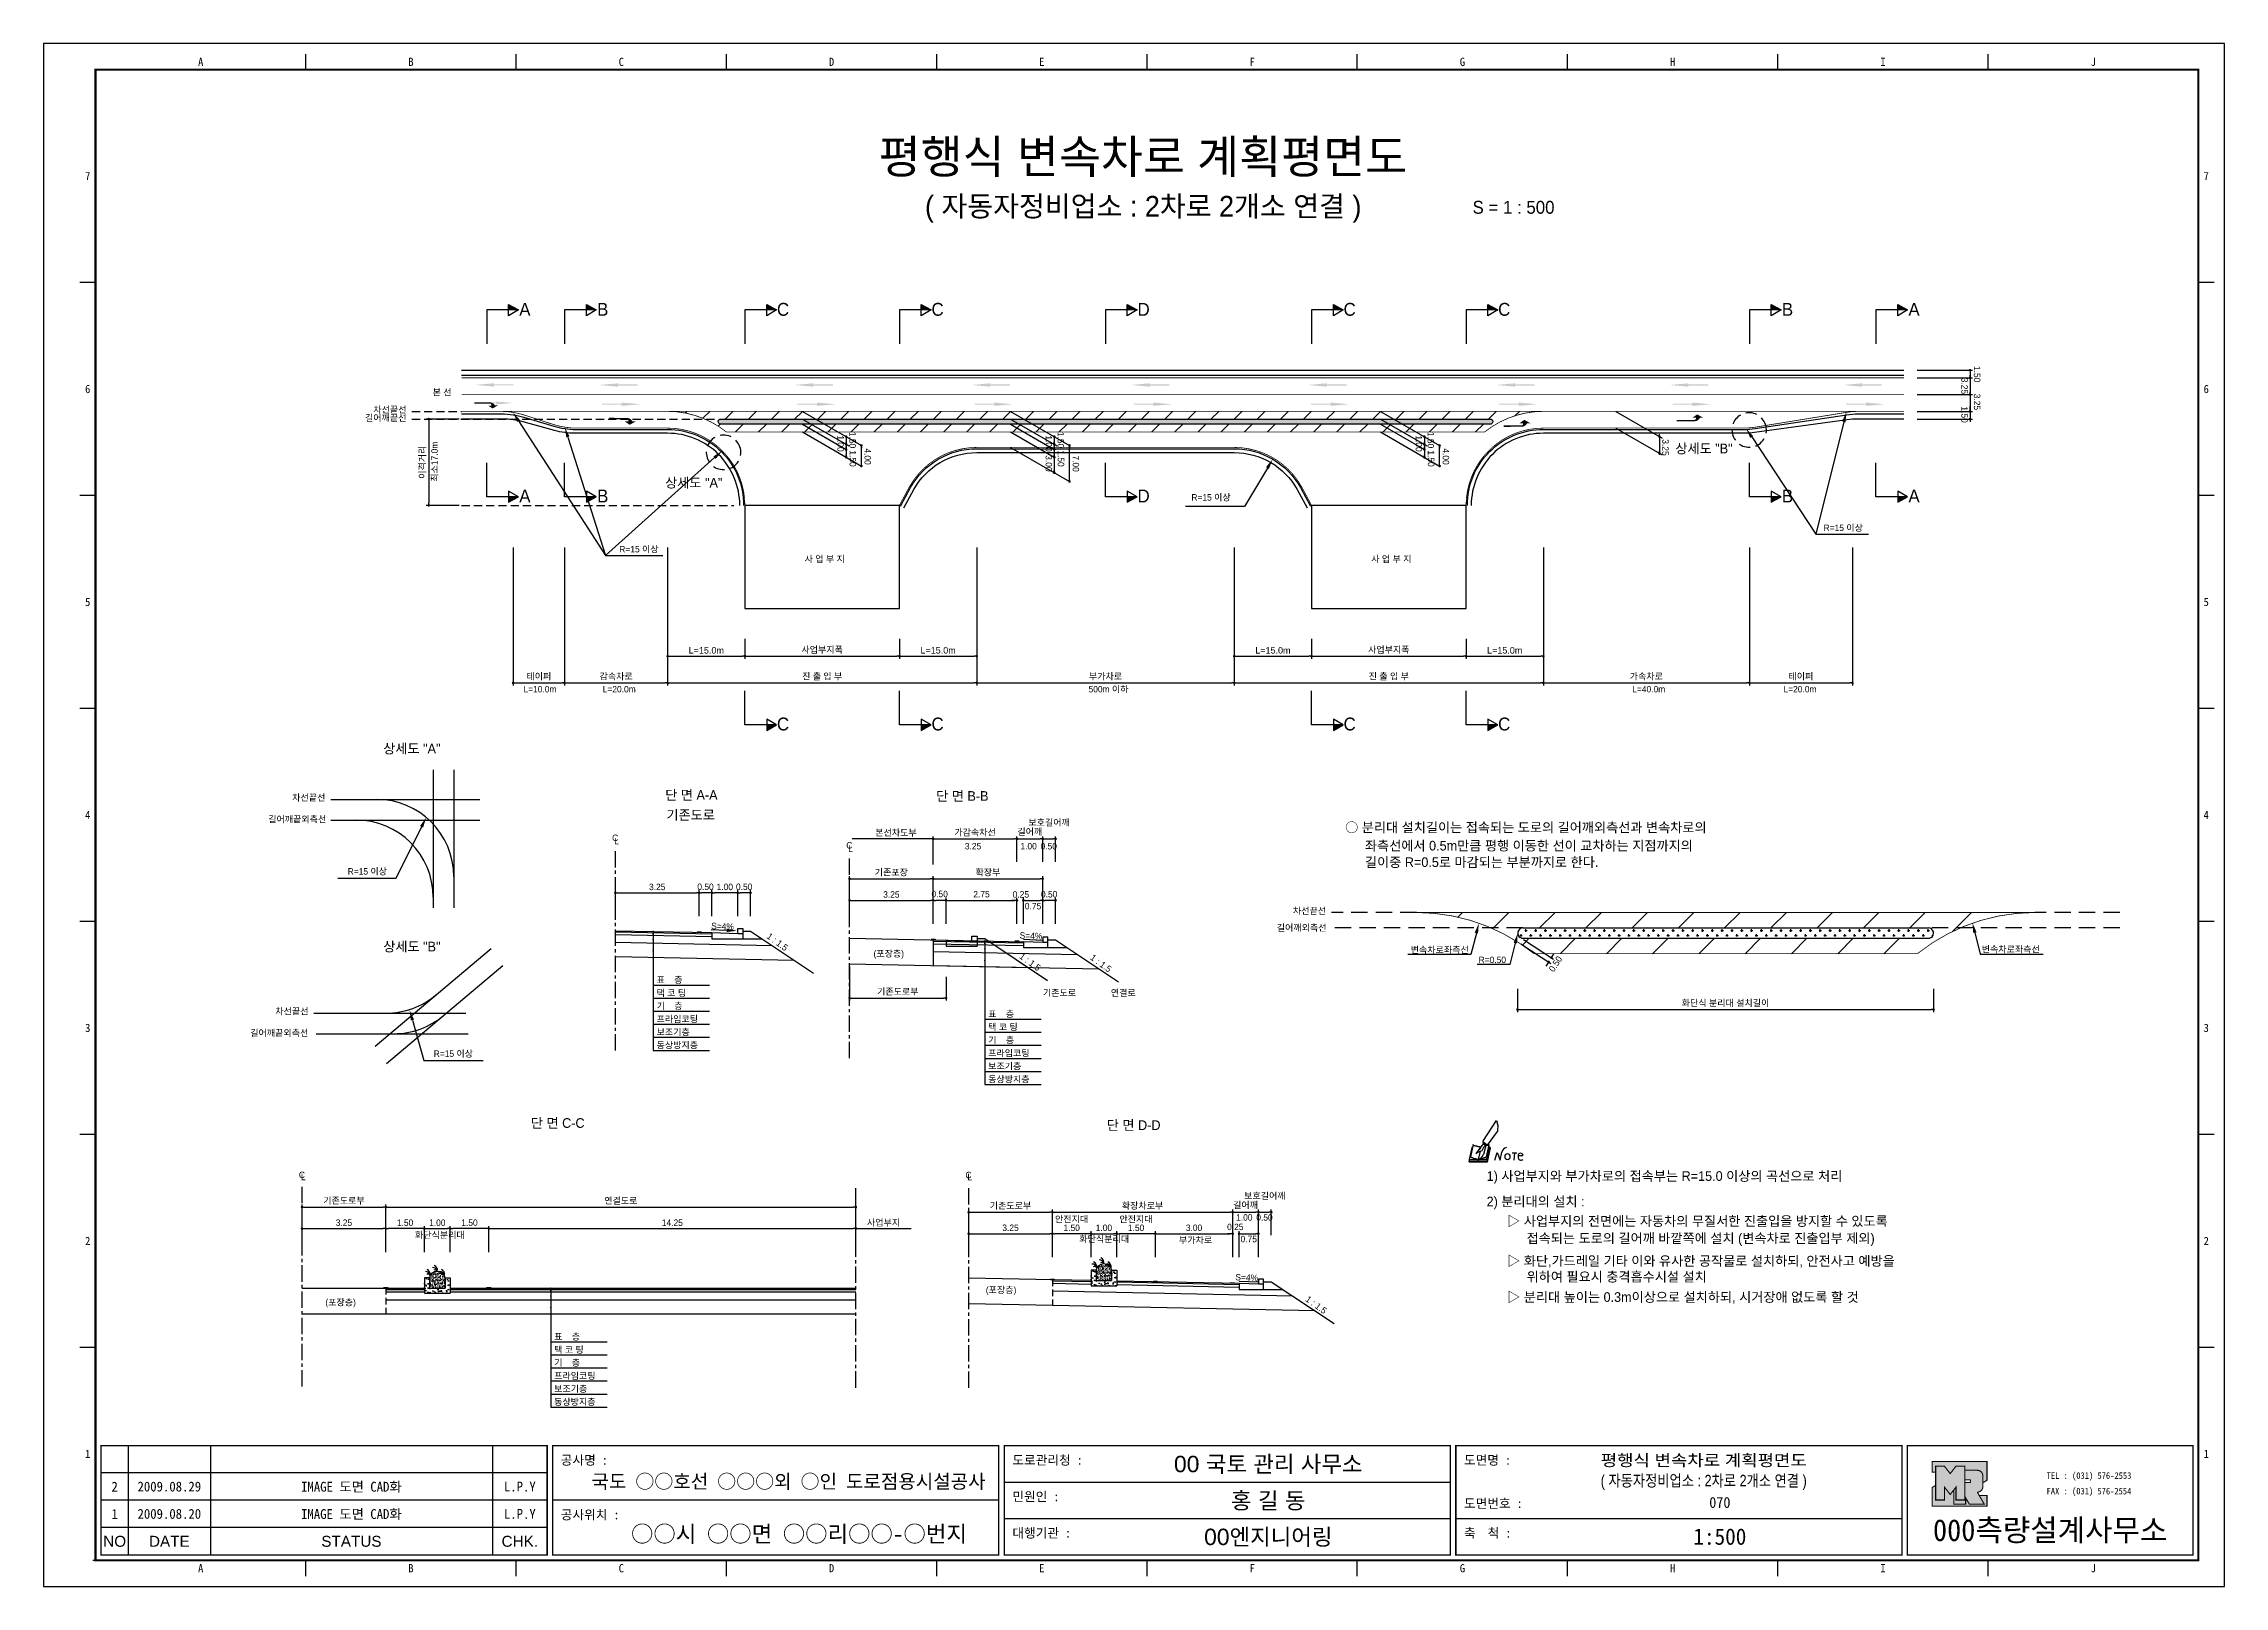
# Model space of a CAD drawing. Header units: millimetres. Extents: x 456 to 879, y -2 to 298.
import ezdxf
from ezdxf.enums import TextEntityAlignment as Align

# ---------------------------------------------------------------- set-up
doc = ezdxf.new("R2010")
doc.units = ezdxf.units.MM
doc.linetypes.add('CENTER', pattern=[50.8, 31.75, -6.35, 6.35, -6.35])
doc.linetypes.add('HIDDEN', pattern=[9.525, 6.35, -3.175])
for name, color, linetype in [('CC-GSTR-0004', 4, 'Continuous'), ('CM-LANE-0030', 30, 'Continuous'), ('CZ-DIMT-0002', 7, 'Continuous'), ('CZ-EXST-0002', 1, 'Continuous'), ('CZ-LIN1-0007', 7, 'Continuous'), ('CZ-LIN2-0003', 3, 'Continuous'), ('CZ-LINE-0001', 7, 'Continuous'), ('CZ-TEXT-BOX0', 7, 'Continuous'), ('TITLE', 7, 'Continuous')]:
    doc.layers.add(name, color=color, linetype=linetype)
doc.styles.add('견고딕', font='arial.ttf')
doc.styles.add('돋움', font='')
doc.styles.add('돋음체', font='')
doc.styles.get('돋움').set_extended_font_data('Dotum')
doc.styles.get('돋음체').set_extended_font_data('DotumChe')

msp = doc.modelspace()

# ---------------------------------------------------------------- texts
at = {"layer": 'CZ-DIMT-0002', "style": '돋움'}
for s, height, p in [('A', 2.5, (548.93, 246.01)), ('B', 2.5, (564.05, 246.01)), ('C', 2.5, (599.05, 246.01)), ('C', 2.5, (629.05, 246.01)), ('D', 2.5, (669.05, 246.01)), ('C', 2.5, (709.05, 246.01)), ('C', 2.5, (739.05, 246.01)), ('B', 2.5, (794.05, 246.01)), ('A', 2.5, (818.62, 246.01)), ('본 선', 1.25, (532.87, 229.9)), ('길어깨끝선', 1.25, (521.92, 224.95)), ('차선끝선', 1.25, (522.72, 226.54)), ('상세도 "B"', 1.875, (777.84, 219)), ('상세도 "A"', 1.875, (581.72, 212.36)), ('A', 2.5, (548.93, 209.79)), ('B', 2.5, (564.05, 209.79)), ('D', 2.5, (669.05, 209.79)), ('R=15 이상', 1.25, (682.14, 209.52)), ('B', 2.5, (794.05, 209.79)), ('A', 2.5, (818.62, 209.79)), ('R=15 이상', 1.25, (804.87, 203.61)), ('R=15 이상', 1.25, (571.08, 199.46)), ('사 업 부 지', 1.25, (607.14, 197.55)), ('사 업 부 지', 1.25, (717.14, 197.55)), ('L=10.0m', 1.25, (551.87, 172.3)), ('L=20.0m', 1.25, (567.25, 172.3)), ('500m 이하', 1.25, (662.24, 172.3)), ('L=40.0m', 1.25, (767.11, 172.3)), ('L=20.0m', 1.25, (796.48, 172.3)), ('C', 2.5, (599.05, 165.54)), ('C', 2.5, (629.05, 165.54)), ('C', 2.5, (709.05, 165.54)), ('C', 2.5, (739.05, 165.54)), ('차선끝선', 1.25, (506.97, 151.26)), ('길어깨끝외측선', 1.25, (504.74, 147.06)), ('C', 1.25, (566.46, 143.46)), ('L', 1.25, (566.72, 142.8)), ('C', 1.25, (611.92, 142)), ('L', 1.25, (612.18, 141.35)), ('R=15 이상', 1.25, (518.35, 136.94)), ('차선끝선', 1.25, (701.25, 129.29)), ('차선끝선', 1.25, (503.71, 109.78)), ('길어깨끝외측선', 1.25, (501.25, 105.59)), ('R=15 이상', 1.25, (535.05, 101.57)), ('C', 1.25, (505.65, 78.04)), ('L', 1.25, (505.91, 77.64)), ('C', 1.25, (635.05, 78.02)), ('L', 1.25, (635.31, 77.63))]:
    msp.add_text(s, height=height, dxfattribs=at).set_placement(p, align=Align.MIDDLE_CENTER)
for s, rotation, p in [('1.50', 270, (830.23, 235.02)), ('3.25', 270, (827.8, 232.74)), ('3.25', 270, (830.23, 229.63)), ('1.50', 270, (827.8, 227.18)), ('최소17.0m', 90, (532.02, 212.56))]:
    msp.add_text(s, height=1.25, rotation=rotation, dxfattribs=at).set_placement(p)
for s, p in [('○ 분리대 설치길이는 접속되는 도로의 길어깨외측선과 변속차로의', (708.17, 145.48)), ('좌측선에서 0.5m만큼 평행 이동한 선이 교차하는 지점까지의', (712.02, 141.93)), ('길이중 R=0.5로 마감되는 부분까지로 한다.', (712.02, 138.73)), ('1) 사업부지와 부가차로의 접속부는 R=15.0 이상의 곡선으로 처리', (735.64, 77.82)), ('2) 분리대의 설치 :', (735.64, 72.88)), ('▷ 사업부지의 전면에는 자동차의 무질서한 진출입을 방지할 수 있도록', (739.62, 69.08)), ('접속되는 도로의 길어깨 바깥쪽에 설치 (변속차로 진출입부 제외)', (743.4, 65.75)), ('▷ 화단,가드레일 기타 이와 유사한 공작물로 설치하되, 안전사고 예방을', (739.62, 61.35)), ('위하여 필요시 충격흡수시설 설치', (743.4, 58.28)), ('▷ 분리대 높이는 0.3m이상으로 설치하되, 시거장애 없도록 할 것', (739.62, 54.34))]:
    msp.add_text(s, height=1.875, dxfattribs=at).set_placement(p, align=Align.MIDDLE_LEFT)
for s, p in [('3.25', (634.34, 141.2)), ('1.00', (645.13, 141.2)), ('0.50', (649.04, 141.2)), ('길어깨외측선', (694.9, 125.38)), ('(포장층)', (616.62, 120.36)), ('변속차로좌측선', (720.9, 121.09)), ('R=0.50', (734.09, 119.15)), ('변속차로좌측선', (831.76, 121.2)), ('표    층', (574.5, 115.26)), ('기    층', (574.5, 110.2)), ('택 코 팅', (574.5, 112.73)), ('기존도로', (649.5, 112.76)), ('연결로', (662.69, 112.76)), ('프라임코팅', (574.5, 107.66)), ('보조기층', (574.5, 105.13)), ('표    층', (638.87, 108.64)), ('택 코 팅', (638.87, 106.11)), ('동상방지층', (574.5, 102.6)), ('프라임코팅', (638.87, 101.05)), ('기    층', (638.87, 103.58)), ('보조기층', (638.87, 98.51)), ('동상방지층', (638.87, 95.98)), ('사업부지', (615.34, 68.15)), ('안전지대', (651.85, 68.82)), ('안전지대', (664.35, 68.82)), ('1.00', (687.01, 69.17)), ('0.50', (690.92, 69.17)), ('화단식분리대', (527.59, 65.74)), ('화단식분리대', (656.58, 64.99)), ('부가차로', (675.91, 64.75)), ('(포장층)', (638.42, 55.09)), ('(포장층)', (510.2, 52.69)), ('표    층', (554.61, 46.03)), ('기    층', (554.61, 40.97)), ('택 코 팅', (554.61, 43.5)), ('프라임코팅', (554.61, 38.44)), ('보조기층', (554.61, 35.91)), ('동상방지층', (554.61, 33.38))]:
    msp.add_text(s, height=1.25, dxfattribs=at).set_placement(p)
for s, rotation, p in [('S=4%', 357.7094, (587.3, 126.28)), ('1 : 1.5', 323.8881, (597.96, 123.25)), ('S=4%', 357.7094, (647.19, 124.45)), ('1 : 1.5', 323.8881, (647.01, 119.36)), ('1 : 1.5', 323.8881, (660.76, 119.11)), ('S=4%', 357.7094, (689.07, 58.12)), ('1 : 1.5', 323.8881, (702.56, 52.83))]:
    msp.add_text(s, height=1.25, rotation=rotation, dxfattribs=at).set_placement(p, align=Align.MIDDLE_CENTER)
at = {"layer": 'CZ-DIMT-0002', "char_height": 1.25, "attachment_point": 5, "style": '돋움'}
for s, insert, rotation in [('1.00', (610.22, 219.97), 270), ('1.50', (612.55, 220.64), 270), ('1.00', (650.63, 219.97), 270), ('1.50', (652.96, 220.64), 270), ('1.00', (722.48, 219.97), 270), ('1.50', (724.8, 220.64), 270), ('3.25', (770.36, 219.2), 270), ('1.50', (612.58, 217.06), 270), ('4.00', (615.48, 217.44), 270), ('3.00', (650.63, 216.11), 270), ('1.50', (653, 217.06), 270), ('7.00', (655.89, 216.07), 270), ('1.50', (724.84, 217.06), 270), ('4.00', (727.73, 217.44), 270), ('\\A1;0.50', (749.02, 118.98), 57.1401)]:
    msp.add_mtext(s, dxfattribs=dict(at, insert=insert, rotation=rotation))
at = {"layer": 'CZ-DIMT-0002', "insert": (620.97, 144.39), "char_height": 1.25, "attachment_point": 5, "style": '돋움'}
msp.add_mtext('본선차도부', dxfattribs=at)
at = {"layer": 'CZ-LINE-0001', "insert": (529.08, 216.33), "char_height": 1.25, "attachment_point": 5, "rotation": 90, "style": '돋움'}
msp.add_mtext('\\A1;이격거리', dxfattribs=at)
at = {"layer": 'CZ-LINE-0001', "char_height": 1.25, "attachment_point": 5, "style": '돋움'}
for s, insert in [('\\A1;{\\fArial|b0|i0|c0|p32;L=15.0m}', (584.15, 179.83)), ('\\A1;사업부지폭', (606.65, 179.89)), ('\\A1;{\\fArial|b0|i0|c0|p32;L=15.0m}', (629.15, 179.83)), ('\\A1;{\\fArial|b0|i0|c0|p32;L=15.0m}', (694.15, 179.83)), ('\\A1;사업부지폭', (716.65, 179.89)), ('\\A1;{\\fArial|b0|i0|c0|p32;L=15.0m}', (739.15, 179.83)), ('\\A1;테이퍼', (551.65, 174.72)), ('\\A1;감속차로', (566.65, 174.72)), ('\\A1;진 출 입 부', (606.65, 174.72)), ('\\A1;부가차로', (661.65, 174.72)), ('\\A1;진 출 입 부', (716.65, 174.72)), ('\\A1;가속차로', (766.65, 174.72)), ('\\A1;테이퍼', (796.65, 174.72)), ('\\A1;가감속차선', (636.33, 144.44)), ('\\A1;길어깨', (646.96, 144.57)), ('\\A1;보호길어깨', (650.71, 146.36)), ('\\A1;기존포장', (620.08, 136.69)), ('\\A1;확장부', (638.83, 136.69)), ('\\A1;3.25', (574.63, 133.92)), ('\\A1;0.50', (584, 133.95)), ('\\A1;1.00', (587.75, 133.92)), ('\\A1;0.50', (591.5, 133.95)), ('\\A1;3.25', (620.08, 132.46)), ('\\A1;0.50', (629.46, 132.54)), ('\\A1;2.75', (637.58, 132.5)), ('\\A1;0.25', (645.22, 132.47)), ('\\A1;0.50', (650.71, 132.49)), ('\\A1;0.75', (647.58, 130.19)), ('\\A1;기존도로부', (621.33, 113.55)), ('\\A1;화단식 분리대 설치길이', (782.02, 111.33)), ('\\A1;기존도로부', (513.81, 72.99)), ('\\A1;연결도로', (567.56, 72.98)), ('\\A1;기존도로부', (643.21, 72)), ('\\A1;확장차로{\\fGulimChe|b0|i0|c129|p32;부}', (668.84, 72)), ('\\A1;길어깨', (688.84, 72.12)), ('\\A1;보호길어깨', (692.59, 73.92)), ('\\A1;3.25', (513.81, 68.76)), ('\\A1;1.50', (525.68, 68.76)), ('\\A1;1.00', (531.93, 68.76)), ('\\A1;1.50', (538.18, 68.76)), ('\\A1;14.25', (577.56, 68.76)), ('\\A1;3.25', (643.21, 67.77)), ('\\A1;1.50', (655.09, 67.77)), ('\\A1;1.00', (661.34, 67.77)), ('\\A1;1.50', (667.59, 67.77)), ('\\A1;3.00', (678.84, 67.77)), ('\\A1;0.25', (686.85, 67.94)), ('\\A1;0.75', (689.46, 65.59))]:
    msp.add_mtext(s, dxfattribs=dict(at, insert=insert))
at = {"layer": 'CZ-TEXT-BOX0', "style": '돋움'}
for s, p in [('상세도 "A"', (526.99, 160.77)), ('단 면 A-A', (581.26, 151.78)), ('단 면 B-B', (633.86, 151.57)), ('기존도로', (581.12, 147.89)), ('상세도 "B"', (527, 122.35)), ('단 면 C-C', (555.31, 88.11)), ('단 면 D-D', (667.12, 87.69))]:
    msp.add_text(s, height=1.875, dxfattribs=at).set_placement(p, align=Align.MIDDLE_CENTER)
at = {"layer": 'TITLE', "color": 3, "linetype": 'Continuous', "style": '돋음체'}
for s, p in [('A', (486, 294.04)), ('B', (526.82, 294.04)), ('C', (567.65, 294.04)), ('D', (608.47, 294.04)), ('E', (649.29, 294.04)), ('F', (690.12, 294.04)), ('G', (730.94, 294.04)), ('H', (771.77, 294.04)), ('I', (812.59, 294.04)), ('J', (853.42, 294.04)), ('7', (464.07, 271.87)), ('7', (875.34, 271.87)), ('6', (464.07, 230.54)), ('6', (875.34, 230.54)), ('5', (464.07, 189.21)), ('5', (875.34, 189.21)), ('4', (464.07, 147.88)), ('4', (875.34, 147.88)), ('3', (464.07, 106.56)), ('3', (875.34, 106.56)), ('2', (464.07, 65.23)), ('2', (875.34, 65.23)), ('1', (464.07, 23.9)), ('1', (875.34, 23.9)), ('A', (486, 1.72)), ('B', (526.82, 1.72)), ('C', (567.65, 1.72)), ('D', (608.47, 1.72)), ('E', (649.29, 1.72)), ('F', (690.12, 1.72)), ('G', (730.94, 1.72)), ('H', (771.77, 1.72)), ('I', (812.59, 1.72)), ('J', (853.42, 1.72))]:
    msp.add_text(s, height=1.59, dxfattribs=at).set_placement(p, align=Align.MIDDLE)
at = {"layer": 'TITLE', "style": '돋움'}
for s, height, p in [('평행식 변속차로 계획평면도', 6.5, (668.92, 275.65)), ('( 자동자정비업소 : 2차로 2개소 연결 )', 4, (668.97, 266.02))]:
    msp.add_text(s, height=height, dxfattribs=at).set_placement(p, align=Align.MIDDLE_CENTER)
msp.add_text('S = 1 : 500', height=2.5, dxfattribs=at).set_placement((732.91, 265.81), align=Align.MIDDLE_LEFT)
at = {"layer": 'TITLE', "style": '돋음체'}
for s, p in [('공사명 : ', (555.91, 21.8)), ('도로관리청 :', (643.58, 21.8)), ('도면명 :', (731.25, 21.8)), ('공사위치 :', (555.91, 11.19)), ('민원인 :', (643.58, 14.72)), ('도면번호 :', (731.25, 13.4)), ('대행기관 :', (643.58, 7.65)), ('축  척 :', (731.25, 7.65))]:
    msp.add_text(s, height=1.804, dxfattribs=at).set_placement(p)
at = {"layer": 'TITLE', "color": 7, "linetype": 'Continuous'}
for s, height, style, p in [('00 국토 관리 사무소', 3.1832, '견고딕', (693.25, 21.97)), ('국도 ○○호선 ○○○외 ○인 도로점용시설공사', 2.7, '돋음체', (600.12, 18.59)), ('홍 길 동', 3.183, '견고딕', (693.25, 14.9)), ('○○시 ○○면 ○○리○○-○번지', 3.1832, '돋음체', (602.15, 8.42)), ('00엔지니어링', 3.183, '견고딕', (693.25, 7.83))]:
    msp.add_text(s, height=height, dxfattribs=dict(at, style=style)).set_placement(p, align=Align.MIDDLE)
at = {"layer": 'TITLE', "style": '돋움'}
for s, width, p, p2 in [('평행식 변속차로 계획평면도', 1.010039, (757.79, 21.54), (797.79, 21.54)), ('( 자동자정비업소 : 2차로 2개소 연결 )', 0.741327, (757.79, 17.59), (797.79, 17.59))]:
    msp.add_text(s, height=2.25, dxfattribs=dict(at, width=width)).set_placement(p, p2, align=Align.FIT)
at = {"layer": 'TITLE', "color": 1, "linetype": 'Continuous', "style": '돋음체'}
msp.add_text('2', height=1.91, dxfattribs=at).set_placement((469.3, 17.55), align=Align.MIDDLE)
at = {"layer": 'TITLE', "linetype": 'Continuous'}
for s, height, style, p in [('2009.08.29', 1.91, '돋음체', (479.91, 17.55)), ('L.P.Y', 1.91, '돋음체', (547.95, 17.55)), ('1', 1.91, '돋음체', (469.3, 12.25)), ('2009.08.20', 1.91, '돋음체', (479.91, 12.25)), ('L.P.Y', 1.91, '돋음체', (547.95, 12.25)), ('070', 2.122, '돋음체', (780.92, 14.46)), ('1:500', 3.183, '돋음체', (780.92, 7.83)), ('NO', 2.122, '견고딕', (469.3, 6.94)), ('DATE', 2.122, '견고딕', (479.91, 6.94)), ('STATUS', 2.122, '견고딕', (515.26, 6.94)), ('CHK.', 2.122, '견고딕', (547.95, 6.94))]:
    msp.add_text(s, height=height, dxfattribs=dict(at, style=style)).set_placement(p, align=Align.MIDDLE)
at = {"layer": 'TITLE', "style": '돋음체'}
for p in [(515.26, 17.55), (515.26, 12.25)]:
    msp.add_text('IMAGE 도면 CAD화', height=1.9099, dxfattribs=at).set_placement(p, align=Align.MIDDLE)
at = {"layer": 'TITLE', "color": 180, "style": '돋음체'}
for s, p in [('TEL : (031) 576-2553', (844.35, 19.06)), ('FAX : (031) 576-2554', (844.35, 16.04))]:
    msp.add_text(s, height=1.2733, dxfattribs=at).set_placement(p)
msp.add_text('000측량설계사무소', height=4.244, dxfattribs=at).set_placement((845.05, 6.98), align=Align.CENTER)

# ---------------------------------------------------------------- blocks, each defined once
blk = doc.blocks.new('note')
for p, q in [((0.85, 3.5), (3.53, 7.57)), ((1.8, 2.79), (3.74, 5.46)), ((3.53, 7.57), (3.8, 6.64)), ((3.8, 6.64), (3.69, 5.72)), ((3.69, 5.72), (3.74, 5.46)), ((-1.24, 2.36), (-1.77, 0)), ((-1.77, 0), (1.77, 0)), ((-1.77, 0), (-1.77, -0.3)), ((-1.53, 0.52), (-1.55, 0.54)), ((-1.01, 2.9), (-1.53, 0.52)), ((-1.48, 0.48), (-1.53, 0.52)), ((-1.43, 0.44), (-1.48, 0.48)), ((-1.38, 0.41), (-1.43, 0.44)), ((-1.33, 0.4), (-1.38, 0.41)), ((-1.27, 0.37), (-1.33, 0.4)), ((-1.22, 0.35), (-1.27, 0.37)), ((-1.13, 2.36), (-1.24, 2.36)), ((-1.17, 0.33), (-1.22, 0.35)), ((-1.12, 0.32), (-1.17, 0.33)), ((-1.02, 0.25), (-1.12, 0.32)), ((-0.97, 0.22), (-1.02, 0.25)), ((-1, 2.9), (-1.01, 2.9)), ((-0.98, 2.85), (-1, 2.9)), ((-0.95, 2.8), (-0.98, 2.85)), ((-0.93, 0.21), (-0.97, 0.22)), ((-0.9, 2.75), (-0.95, 2.8)), ((-0.88, 0.19), (-0.93, 0.21)), ((-0.85, 2.72), (-0.9, 2.75)), ((-0.8, 0.18), (-0.88, 0.19)), ((-0.79, 2.69), (-0.85, 2.72)), ((-0.75, 0.17), (-0.8, 0.18)), ((-0.74, 2.68), (-0.79, 2.69)), ((-0.7, 0.16), (-0.75, 0.17)), ((-0.69, 2.65), (-0.74, 2.68)), ((-0.64, 0.15), (-0.7, 0.16)), ((-0.64, 2.65), (-0.69, 2.65)), ((-0.59, 2.63), (-0.64, 2.65)), ((-0.58, 0.14), (-0.64, 0.15)), ((-0.54, 2.62), (-0.59, 2.63)), ((-0.53, 0.13), (-0.58, 0.14)), ((-0.48, 2.61), (-0.54, 2.62)), ((-0.48, 0.12), (-0.53, 0.13)), ((-0.43, 2.61), (-0.48, 2.61)), ((-0.43, 0.11), (-0.48, 0.12)), ((0.75, 2.77), (-0.46, 1.16)), ((0.37, 2.24), (-0.46, 1.16)), ((-0.46, 1.16), (-0.08, 1.47)), ((-0.38, 2.59), (-0.43, 2.61)), ((-0.38, 0.08), (-0.43, 0.11)), ((-0.33, 2.59), (-0.38, 2.59)), ((-0.29, 0.06), (-0.38, 0.08)), ((-0.27, 2.58), (-0.33, 2.59)), ((-0.23, 0.05), (-0.29, 0.06)), ((-0.22, 2.57), (-0.27, 2.58)), ((-0.16, 0.04), (-0.23, 0.05)), ((-0.17, 2.56), (-0.22, 2.57)), ((-0.12, 2.55), (-0.17, 2.56)), ((-0.11, 0.03), (-0.16, 0.04)), ((-0.07, 2.53), (-0.12, 2.55)), ((-0.04, 0.02), (-0.11, 0.03)), ((-0.08, 1.47), (0.72, 1.75)), ((-0.01, 2.51), (-0.07, 2.53)), ((-0.05, -0.3), (-0.05, 0)), ((0, 0), (-0.04, 0.02)), ((0.04, 2.5), (-0.01, 2.51)), ((0.37, 1.63), (0, 0)), ((0, 0), (1.6, 0.53)), ((0, 0), (1.65, 0.18)), ((0, 0.01), (0.06, 0.04)), ((0, -0.3), (0, 0)), ((0.09, 2.48), (0.04, 2.5)), ((0.05, -0.3), (0.05, 0)), ((0.06, 0.04), (0.11, 0.07)), ((0.14, 2.48), (0.09, 2.48)), ((0.11, 0.07), (0.16, 0.09)), ((0.2, 2.47), (0.14, 2.48)), ((0.16, 0.09), (0.21, 0.12)), ((0.26, 2.43), (0.18, 2.46)), ((0.21, 0.12), (0.27, 0.14)), ((0.34, 2.4), (0.26, 2.43)), ((0.27, 0.14), (0.36, 0.19)), ((0.45, 2.37), (0.34, 2.4)), ((0.36, 0.19), (0.41, 0.22)), ((0.41, 0.22), (0.46, 0.27)), ((0.46, 0.27), (0.51, 0.3)), ((0.51, 0.3), (0.56, 0.34)), ((0.56, 0.34), (0.6, 0.4)), ((0.6, 0.4), (0.64, 0.45)), ((0.64, 0.45), (0.67, 0.51)), ((0.67, 0.51), (0.74, 0.58)), ((0.72, 1.75), (1.16, 2.53)), ((0.74, 0.58), (0.79, 0.63)), ((1, 3.1), (0.75, 2.77)), ((0.79, 0.63), (0.83, 0.68)), ((0.83, 0.68), (0.86, 0.73)), ((0.85, 3.5), (1.8, 2.79)), ((1, 3.4), (0.85, 3.21)), ((0.85, 3.21), (1.52, 2.71)), ((0.86, 0.73), (0.89, 0.79)), ((0.89, 0.84), (0.92, 0.89)), ((0.89, 0.79), (0.89, 0.84)), ((0.92, 0.89), (0.96, 0.95)), ((0.96, 0.95), (1.01, 0.97)), ((1.47, 2.74), (1.01, 0.97)), ((1.16, 2.53), (1.37, 2.82)), ((2.13, 2.84), (1.44, 2.63)), ((1.52, 2.71), (1.66, 2.9)), ((1.6, 0.53), (2.13, 2.84)), ((1.65, 0.18), (2.19, 2.48)), ((1.77, 0), (2.3, 2.36)), ((1.77, -0.3), (2.3, 2.07)), ((1.77, -0.38), (2.3, 1.99)), ((1.77, -0.44), (2.3, 1.93)), ((1.77, 0), (1.77, -0.3)), ((2.19, 2.48), (2.04, 2.47)), ((2.3, 2.36), (2.16, 2.36)), ((2.3, 2.36), (2.3, 2.07)), ((3.21, -0.08), (3.68, 1.4)), ((3.68, 1.4), (4.26, -0.14)), ((4.26, -0.14), (4.56, 1.44)), ((6.55, 1.34), (7.46, 1.34)), ((7.01, 1.34), (6.87, -0.11)), ((7.71, 0.77), (7.71, 0.55)), ((7.71, 0.77), (8.67, 0.77)), ((-1.77, -0.3), (1.77, -0.3)), ((-1.77, -0.43), (-1.77, -0.3)), ((-1.77, -0.37), (1.77, -0.37)), ((-1.77, -0.43), (1.77, -0.43))]:
    blk.add_line(p, q)
for centre, major_axis, start_param, end_param in [((0.4, 2.31), (0.0702, 0.0702), 3.283946, 6.425539), ((5.68, 1.23), (-0.806, 0.806), -0.591174, 0.597824), ((5.66, 0.58), (-0.378, 0.378), 3.926991, 10.210176), ((8.3, 0.49), (0.422, 0.422), 2.265602, 4.634911), ((8.19, 0.77), (-0.342, 0.342), 3.926991, 7.068583)]:
    blk.add_ellipse(centre, major_axis=major_axis, ratio=1, start_param=start_param, end_param=end_param)
blk = doc.blocks.new('_Dot')
at = {"color": 0, "linetype": 'ByBlock', "lineweight": -2}
blk.add_line((-0.5, 0), (-1, 0), dxfattribs=at)
at = {"color": 0, "linetype": 'ByBlock', "const_width": 0.5}
blk.add_lwpolyline([(-0.25, 0, 1), (0.25, 0, 1)], format="xyb", close=True, dxfattribs=at)

# ---------------------------------------------------------------- hatches: boundary and pattern name
at = {"layer": 'CM-LANE-0030'}
h = msp.add_hatch(dxfattribs=at)
h.set_pattern_fill('ANSI31', color=256, style=0)
h.set_pattern_definition([(45, (-1015.7833, -0.4377), (-2.245064, 2.245064), [])])
h.paths.add_polyline_path([(735.25, 222.21, -0.170323), (746.65, 226.21), (576.65, 226.21, -0.170323), (588.05, 222.21)])
h.paths.add_polyline_path([(586.82, 223.71, 0.001926), (586.7, 223.78, -0.750696), (586.97, 224.71), (736.33, 224.71, -0.750696), (736.6, 223.78, 0.001926), (736.48, 223.71)], flags=16)
h = msp.add_hatch(dxfattribs=at)
h.set_pattern_fill('ANSI31', color=256, scale=2, style=0)
h.set_pattern_definition([(45, (-583.8, -332.686), (-4.490128, 4.490128), [])])
h.paths.add_polyline_path([(722.05, 128.96, -0.170323), (744.85, 120.96), (819.25, 120.96, -0.170323), (842.05, 128.96)])
h.paths.add_polyline_path([(821.41, 125.96, -0.750696), (821.95, 124.12, 0.001926), (821.7, 123.96), (742.4, 123.96, 0.001926), (742.15, 124.12, -0.750696), (742.69, 125.96)], flags=16)
at = {"layer": 'CZ-EXST-0002'}
h = msp.add_hatch(dxfattribs=at)
h.set_pattern_fill('AR-SAND', color=256, scale=0.01, style=0)
h.set_pattern_definition([(37.5, (-578.68363, 3538.9155), (-0.016000313, 0.489413237), [0, -0.38608, 0, -0.4318, 0, -0.41275]), (7.5, (-578.6836, 3538.9155), (0.44952328, 0.7168251), [0, -0.20828, 0, -0.34798, 0, -0.13335]), (327.5, (-578.99605, 3538.9155), (0.79099237, 0.001437185), [0, -0.127, 0, -0.4572, 0, -0.5969]), (317.5, (-578.99605, 3538.9155), (0.76355645, 0.22292932), [0, -0.0635, 0, -0.29972, 0, -0.3429])])
edge = h.paths.add_edge_path()
edge.add_ellipse((531.93, 58.07), major_axis=(-1.5, 0), ratio=0.829212, start_angle=180, end_angle=360)
edge.add_line((530.43, 58.07), (530.43, 56.07))
edge.add_line((530.43, 56.07), (533.43, 56.07))
edge.add_line((533.43, 56.07), (533.43, 58.07))
h = msp.add_hatch(dxfattribs=at)
h.set_pattern_fill('AR-CONC', color=256, scale=0.01, style=0)
h.set_pattern_definition([(50, (-449.2808, 3540.3787), (1.8218467, -0.15939086), [0.1905, -2.0955]), (355, (-449.2808, 3540.3787), (-0.3524283, 1.9105664), [0.1524, -1.6764]), (100.451, (-449.129, 3540.3654), (1.469425, 1.7511669), [0.1619, -1.7809]), (46.1842, (-449.2808, 3540.8867), (2.7107904, -0.4204233), [0.28575, -3.14325]), (96.6356, (-449.0549, 3540.8517), (2.3740423, 2.4742556), [0.24285, -2.67135]), (351.184, (-449.2808, 3540.8867), (2.374046, 2.4742512), [0.2286, -2.5146]), (21, (-449.0268, 3540.7597), (1.5161488, -1.0226552), [0.1905, -2.0955]), (326, (-449.0268, 3540.7597), (0.6180203, 1.8418797), [0.1524, -1.6764]), (71.4514, (-448.9004, 3540.6745), (2.1341649, 0.8192286), [0.1619, -1.7809]), (37.5, (-449.28076, 3540.3787), (0.03088603, 0.84555039), [0, -1.65608, 0, -1.7018, 0, -1.68275]), (7.5, (-449.2808, 3540.3787), (0.66819663, 1.00180575), [0, -0.97028, 0, -1.61798, 0, -0.64135]), (327.5, (-449.8472, 3540.3787), (1.35590595, -0.05728744), [0, -0.635, 0, -1.9812, 0, -2.6289]), (317.5, (-450.1012, 3540.3787), (1.4812918, 0.2542649), [0, -0.8255, 0, -1.31572, 0, -1.8669])])
h.paths.add_polyline_path([(663.84, 56.53), (663.84, 59.53), (662.84, 59.53), (662.84, 57.53), (659.84, 57.53), (659.84, 59.53), (658.84, 59.53), (658.84, 56.53)])
h = msp.add_hatch(dxfattribs=at)
h.set_pattern_fill('AR-SAND', color=256, scale=0.01, style=0)
h.set_pattern_definition([(37.5, (-449.28076, 3540.3787), (-0.016000313, 0.489413237), [0, -0.38608, 0, -0.4318, 0, -0.41275]), (7.5, (-449.28076, 3540.3787), (0.44952328, 0.7168251), [0, -0.20828, 0, -0.34798, 0, -0.13335]), (327.5, (-449.5932, 3540.3787), (0.79099237, 0.001437185), [0, -0.127, 0, -0.4572, 0, -0.5969]), (317.5, (-449.5932, 3540.3787), (0.76355645, 0.22292932), [0, -0.0635, 0, -0.29972, 0, -0.3429])])
edge = h.paths.add_edge_path()
edge.add_ellipse((661.34, 59.53), major_axis=(-1.5, 0), ratio=0.829212, start_angle=180, end_angle=360)
edge.add_line((659.84, 59.53), (659.84, 57.53))
edge.add_line((659.84, 57.53), (662.84, 57.53))
edge.add_line((662.84, 57.53), (662.84, 59.53))
h = msp.add_hatch(dxfattribs=at)
h.set_pattern_fill('AR-CONC', color=256, scale=0.01, style=0)
h.set_pattern_definition([(50, (-578.6836, 3538.9155), (1.8218467, -0.15939086), [0.1905, -2.0955]), (355, (-578.6836, 3538.9155), (-0.3524283, 1.9105664), [0.1524, -1.6764]), (100.451, (-578.5318, 3538.9022), (1.469425, 1.7511669), [0.1619, -1.7809]), (46.1842, (-578.6836, 3539.4235), (2.7107904, -0.4204233), [0.28575, -3.14325]), (96.6356, (-578.4577, 3539.3885), (2.3740423, 2.4742556), [0.24285, -2.67135]), (351.184, (-578.6836, 3539.4235), (2.374046, 2.4742512), [0.2286, -2.5146]), (21, (-578.4296, 3539.2965), (1.5161488, -1.0226552), [0.1905, -2.0955]), (326, (-578.4296, 3539.2965), (0.6180203, 1.8418797), [0.1524, -1.6764]), (71.4514, (-578.3033, 3539.2113), (2.1341649, 0.8192286), [0.1619, -1.7809]), (37.5, (-578.6836, 3538.9155), (0.03088603, 0.84555039), [0, -1.65608, 0, -1.7018, 0, -1.68275]), (7.5, (-578.6836, 3538.9155), (0.66819663, 1.00180575), [0, -0.97028, 0, -1.61798, 0, -0.64135]), (327.5, (-579.25005, 3538.9155), (1.35590595, -0.05728744), [0, -0.635, 0, -1.9812, 0, -2.6289]), (317.5, (-579.504, 3538.9155), (1.4812918, 0.2542649), [0, -0.8255, 0, -1.31572, 0, -1.8669])])
h.paths.add_polyline_path([(534.43, 55.07), (534.43, 58.07), (533.43, 58.07), (533.43, 56.07), (530.43, 56.07), (530.43, 58.07), (529.43, 58.07), (529.43, 55.07)])
at = {"layer": 'CZ-LIN1-0007'}
for points in [[(542.95, 231.67), (542.95, 231.45), (546.78, 231.45), (546.78, 231.24), (542.95, 231.24), (542.95, 231.02), (539.3, 231.35)], [(567, 231.65), (567, 231.43), (570.82, 231.43), (570.82, 231.22), (567, 231.22), (567, 231), (563.35, 231.33)], [(604.91, 231.65), (604.91, 231.43), (608.74, 231.43), (608.74, 231.22), (604.91, 231.22), (604.91, 231), (601.26, 231.33)], [(639.32, 231.65), (639.32, 231.43), (643.14, 231.43), (643.14, 231.22), (639.32, 231.22), (639.32, 231), (635.67, 231.33)], [(670.21, 231.65), (670.21, 231.43), (674.03, 231.43), (674.03, 231.22), (670.21, 231.22), (670.21, 231), (666.56, 231.33)], [(704.61, 231.65), (704.61, 231.43), (708.44, 231.43), (708.44, 231.22), (704.61, 231.22), (704.61, 231), (700.96, 231.33)], [(741.12, 231.65), (741.12, 231.43), (744.95, 231.43), (744.95, 231.22), (741.12, 231.22), (741.12, 231), (737.47, 231.33)], [(774.82, 231.65), (774.82, 231.43), (778.65, 231.43), (778.65, 231.22), (774.82, 231.22), (774.82, 231), (771.17, 231.33)], [(808.52, 231.65), (808.52, 231.43), (812.35, 231.43), (812.35, 231.22), (808.52, 231.22), (808.52, 231), (804.87, 231.33)], [(542.22, 227.95, -0.267976), (543.13, 227.35), (543.68, 227.35), (542.65, 226.77), (541.82, 227.34), (542.43, 227.34, 0.504994), (542.16, 227.71), (539.1, 227.73), (539.11, 227.97)], [(543.35, 228.12), (543.35, 227.93), (539.92, 227.93), (539.92, 227.74), (543.35, 227.74), (543.35, 227.55), (546.62, 227.84)], [(567.73, 227.92), (567.73, 227.7), (563.91, 227.7), (563.91, 227.49), (567.73, 227.49), (567.73, 227.27), (571.38, 227.59)], [(568.79, 224.94, -0.267976), (569.82, 224.25), (570.45, 224.26), (569.27, 223.6), (568.33, 224.25), (569.02, 224.25, 0.504994), (568.72, 224.67), (565.25, 224.69), (565.25, 224.96)], [(605.65, 227.92), (605.65, 227.7), (601.82, 227.7), (601.82, 227.49), (605.65, 227.49), (605.65, 227.27), (609.3, 227.59)], [(640.05, 227.92), (640.05, 227.7), (636.23, 227.7), (636.23, 227.49), (640.05, 227.49), (640.05, 227.27), (643.7, 227.59)], [(670.94, 227.92), (670.94, 227.7), (667.12, 227.7), (667.12, 227.49), (670.94, 227.49), (670.94, 227.27), (674.59, 227.59)], [(705.35, 227.92), (705.35, 227.7), (701.52, 227.7), (701.52, 227.49), (705.35, 227.49), (705.35, 227.27), (709, 227.59)], [(741.86, 227.92), (741.86, 227.7), (738.03, 227.7), (738.03, 227.49), (741.86, 227.49), (741.86, 227.27), (745.51, 227.59)], [(742.48, 223.22, 0.267976), (743.51, 223.91), (744.14, 223.9), (742.97, 224.56), (742.03, 223.91), (742.72, 223.91, -0.504994), (742.41, 223.49), (738.95, 223.47), (738.95, 223.2)], [(775.56, 227.92), (775.56, 227.7), (771.73, 227.7), (771.73, 227.49), (775.56, 227.49), (775.56, 227.27), (779.21, 227.59)], [(776.05, 224.28, 0.267976), (777.08, 224.97), (777.7, 224.97), (776.53, 225.62), (775.59, 224.98), (776.28, 224.97, -0.504994), (775.97, 224.55), (772.51, 224.53), (772.51, 224.26)], [(809.26, 227.92), (809.26, 227.7), (805.43, 227.7), (805.43, 227.49), (809.26, 227.49), (809.26, 227.27), (812.91, 227.59)], [(583.13, 125.1), (583.13, 125.23), (582.38, 125.24), (582.38, 125.12)], [(628.58, 123.64), (628.58, 123.77), (627.83, 123.78), (627.83, 123.66)], [(644.83, 123.32), (644.83, 123.44), (644.08, 123.46), (644.08, 123.33)], [(522.31, 56.07), (522.31, 56.19), (521.56, 56.19), (521.56, 56.07)], [(542.31, 56.07), (542.31, 56.19), (541.56, 56.19), (541.56, 56.07)], [(651.71, 57.69), (651.71, 57.81), (650.96, 57.83), (650.96, 57.7)], [(671.71, 57.29), (671.71, 57.41), (670.96, 57.43), (670.96, 57.3)], [(686.71, 56.99), (686.71, 57.11), (685.96, 57.13), (685.96, 57)]]:
    msp.add_hatch(color=256, dxfattribs=at).paths.add_polyline_path(points)
at = {"layer": 'CZ-LIN2-0003'}
h = msp.add_hatch(dxfattribs=at)
h.set_pattern_fill('CROSS', color=256, scale=0.075, style=0)
h.set_pattern_definition([(0, (-1015.78333, -0.4377), (0.47625, 0.47625), [0.238125, -0.714375]), (90, (-1015.66427, -0.55676), (-0.47625, 0.47625), [0.238125, -0.714375])])
h.paths.add_polyline_path([(736.48, 223.71, -0.001926), (736.6, 223.78, 0.750696), (736.33, 224.71), (586.97, 224.71, 0.750696), (586.7, 223.78, -0.001926), (586.82, 223.71)])
h = msp.add_hatch(dxfattribs=at)
h.set_pattern_fill('CROSS', color=256, scale=0.15, style=0)
h.set_pattern_definition([(0, (-583.8001, -332.6862), (0.9525, 0.9525), [0.47625, -1.42875]), (90, (-583.5619, -332.9243), (-0.9525, 0.9525), [0.47625, -1.42875])])
h.paths.add_polyline_path([(742.69, 125.96, 0.750696), (742.15, 124.12, -0.001926), (742.4, 123.96), (821.7, 123.96, -0.001926), (821.95, 124.12, 0.750696), (821.41, 125.96)])
at = {"layer": 'CZ-LINE-0001'}
for points in [[(545.77, 246.97), (545.77, 245.88), (547.68, 245.88)], [(560.89, 246.97), (560.89, 245.88), (562.79, 245.88)], [(595.89, 246.97), (595.89, 245.88), (597.79, 245.88)], [(625.89, 246.97), (625.89, 245.88), (627.79, 245.88)], [(665.89, 246.97), (665.89, 245.88), (667.79, 245.88)], [(705.89, 246.97), (705.89, 245.88), (707.79, 245.88)], [(735.89, 246.97), (735.89, 245.88), (737.79, 245.88)], [(790.89, 246.97), (790.89, 245.88), (792.79, 245.88)], [(815.47, 246.97), (815.47, 245.88), (817.37, 245.88)], [(547.68, 209.65), (545.77, 209.65), (545.77, 208.56)], [(562.79, 209.65), (560.89, 209.65), (560.89, 208.56)], [(667.79, 209.65), (665.89, 209.65), (665.89, 208.56)], [(792.79, 209.65), (790.89, 209.65), (790.89, 208.56)], [(817.37, 209.65), (815.47, 209.65), (815.47, 208.56)], [(597.79, 165.41), (595.89, 165.41), (595.89, 164.31)], [(627.79, 165.41), (625.89, 165.41), (625.89, 164.31)], [(707.79, 165.41), (705.89, 165.41), (705.89, 164.31)], [(737.79, 165.41), (735.89, 165.41), (735.89, 164.31)]]:
    msp.add_hatch(color=256, dxfattribs=at).paths.add_polyline_path(points)
at = {"layer": 'TITLE', "ltscale": 150}
h = msp.add_hatch(color=8, dxfattribs=at)
edge = h.paths.add_edge_path()
edge.add_line((832.78, 22.42), (822.12, 22.42))
edge.add_line((822.12, 22.42), (822.12, 20.34))
edge.add_line((822.12, 20.34), (822.82, 20.34))
edge.add_line((822.82, 20.34), (822.82, 21.52))
edge.add_line((822.82, 21.52), (824.51, 21.52))
edge.add_line((824.51, 21.52), (825.64, 20.07))
edge.add_line((825.64, 20.07), (826.77, 21.52))
edge.add_line((826.77, 21.52), (828.46, 21.52))
edge.add_line((828.46, 21.52), (828.46, 20.72))
edge.add_line((828.46, 20.72), (830.9, 20.72))
edge.add_arc((830.9, 19.65), 1.07, 0, 90, ccw=False)
edge.add_line((831.97, 19.65), (831.97, 18.29))
edge.add_line((831.97, 18.29), (832.78, 18.79))
edge.add_line((832.78, 18.79), (832.78, 22.42))
h.paths.add_polyline_path([(826.33, 16.9), (825.64, 16.02), (824.51, 17.47), (824.51, 14.96), (822.82, 14.96), (822.82, 17.81), (822.12, 17.37), (822.12, 13.74), (832.78, 13.74), (832.78, 15.82), (831.28, 15.82), (832.24, 14.16), (829.34, 14.16), (828.64, 15.37), (828.64, 14.16), (826.33, 14.16)])
msp.add_hatch(color=5, dxfattribs=at).paths.add_polyline_path([(828.46, 21.52), (826.77, 21.52), (825.64, 20.07), (824.51, 21.52), (822.82, 21.52), (822.82, 14.96), (824.51, 14.96), (824.51, 17.47), (825.64, 16.02), (826.77, 17.47), (826.77, 14.96), (828.46, 14.96)])
h = msp.add_hatch(color=161, dxfattribs=at)
edge = h.paths.add_edge_path()
edge.add_arc((830.9, 19.65), 1.07, 360, 450)
edge.add_line((830.9, 20.72), (828.46, 20.72))
edge.add_line((828.46, 20.72), (828.46, 18.87))
edge.add_line((828.46, 18.87), (829.46, 18.87))
edge.add_arc((829.46, 18.75), 0.113, 0, 90, ccw=False)
edge.add_line((829.57, 18.75), (829.57, 18.44))
edge.add_arc((829.46, 18.44), 0.113, 270, 360, ccw=False)
edge.add_line((829.46, 18.33), (828.46, 18.33))
edge.add_line((828.46, 18.33), (828.46, 14.96))
edge.add_line((828.46, 14.96), (826.77, 14.96))
edge.add_line((826.77, 14.96), (826.77, 17.47))
edge.add_line((826.77, 17.47), (826.33, 16.9))
edge.add_line((826.33, 16.9), (826.33, 14.16))
edge.add_line((826.33, 14.16), (828.64, 14.16))
edge.add_line((828.64, 14.16), (828.64, 15.37))
edge.add_line((828.64, 15.37), (829.34, 14.16))
edge.add_line((829.34, 14.16), (832.24, 14.16))
edge.add_line((832.24, 14.16), (830.9, 16.48))
edge.add_arc((830.9, 17.55), 1.07, 270, 360)
edge.add_line((831.97, 17.55), (831.97, 19.65))

# ---------------------------------------------------------------- linework, layer by layer
at = {"color": 0, "linetype": 'ByBlock', "lineweight": -2}
for p, q in [((829.48, 233.96), (829.48, 233.71)), ((829.48, 232.96), (829.48, 233.21)), ((829.48, 232.46), (829.48, 232.21)), ((829.48, 229.71), (829.48, 229.96)), ((829.48, 229.21), (829.48, 228.96)), ((829.48, 226.46), (829.48, 226.71)), ((829.48, 226.46), (829.48, 226.71)), ((829.48, 224.46), (829.48, 224.21)), ((829.48, 224.46), (829.48, 224.21)), ((611.3, 221.05), (611.3, 220.8)), ((611.3, 220.05), (611.3, 220.3)), ((651.71, 221.05), (651.71, 220.8)), ((651.71, 220.05), (651.71, 220.3)), ((723.55, 221.05), (723.55, 220.8)), ((723.55, 220.05), (723.55, 220.3)), ((769.2, 221.55), (769.2, 221.8)), ((769.2, 221.05), (769.2, 220.8)), ((611.3, 219.55), (611.3, 219.3)), ((611.3, 219.05), (611.3, 219.3)), ((611.3, 217.55), (611.3, 217.8)), ((614.26, 219.34), (614.26, 219.09)), ((614.26, 215.84), (614.26, 216.09)), ((651.71, 219.55), (651.71, 219.3)), ((651.71, 219.05), (651.71, 219.3)), ((651.71, 217.55), (651.71, 217.8)), ((654.67, 219.34), (654.67, 219.09)), ((723.55, 219.55), (723.55, 219.3)), ((723.55, 219.05), (723.55, 219.3)), ((723.55, 217.55), (723.55, 217.8)), ((726.51, 219.34), (726.51, 219.09)), ((726.51, 215.84), (726.51, 216.09)), ((769.2, 218.3), (769.2, 218.55)), ((651.71, 214.55), (651.71, 214.8)), ((654.67, 212.84), (654.67, 213.09)), ((627.96, 143.24), (627.71, 143.24)), ((747.55, 119.15), (747.41, 118.94)), ((748.36, 120.41), (748.5, 120.62)), ((613.43, 67.62), (613.68, 67.62))]:
    msp.add_line(p, q, dxfattribs=at)
at = {"color": 0, "linetype": 'ByBlock', "const_width": 0.25}
for points in [[(829.48, 234.08, 1), (829.48, 234.33, 1)], [(829.48, 232.58, 1), (829.48, 232.83, 1)], [(829.48, 232.83, 1), (829.48, 232.58, 1)], [(829.48, 229.33, 1), (829.48, 229.58, 1)], [(829.48, 229.58, 1), (829.48, 229.33, 1)], [(829.48, 226.33, 1), (829.48, 226.08, 1)], [(829.48, 226.33, 1), (829.48, 226.08, 1)], [(829.48, 224.58, 1), (829.48, 224.83, 1)], [(829.48, 224.58, 1), (829.48, 224.83, 1)], [(611.3, 221.18, 1), (611.3, 221.43, 1)], [(651.71, 221.18, 1), (651.71, 221.43, 1)], [(723.55, 221.18, 1), (723.55, 221.43, 1)], [(769.2, 221.43, 1), (769.2, 221.18, 1)], [(769.2, 221.18, 1), (769.2, 221.43, 1)], [(611.3, 219.93, 1), (611.3, 219.68, 1)], [(611.3, 219.68, 1), (611.3, 219.93, 1)], [(611.3, 218.93, 1), (611.3, 218.68, 1)], [(611.3, 217.43, 1), (611.3, 217.18, 1)], [(614.26, 219.47, 1), (614.26, 219.72, 1)], [(651.71, 219.93, 1), (651.71, 219.68, 1)], [(651.71, 219.68, 1), (651.71, 219.93, 1)], [(651.71, 218.93, 1), (651.71, 218.68, 1)], [(651.71, 217.43, 1), (651.71, 217.18, 1)], [(654.67, 219.47, 1), (654.67, 219.72, 1)], [(723.55, 219.68, 1), (723.55, 219.93, 1)], [(723.55, 219.93, 1), (723.55, 219.68, 1)], [(723.55, 218.93, 1), (723.55, 218.68, 1)], [(723.55, 217.43, 1), (723.55, 217.18, 1)], [(726.51, 219.47, 1), (726.51, 219.72, 1)], [(769.2, 218.18, 1), (769.2, 217.93, 1)], [(614.26, 215.72, 1), (614.26, 215.47, 1)], [(651.71, 214.43, 1), (651.71, 214.18, 1)], [(654.67, 212.72, 1), (654.67, 212.47, 1)], [(726.51, 215.72, 1), (726.51, 215.47, 1)], [(628.08, 143.24, 1), (628.33, 143.24, 1)], [(747.61, 119.25, 1), (747.75, 119.46, 1)], [(748.29, 120.3, 1), (748.16, 120.09, 1)], [(613.31, 67.62, 1), (613.06, 67.62, 1)]]:
    msp.add_lwpolyline(points, format="xyb", close=True, dxfattribs=at)
at = {"layer": 'CC-GSTR-0004'}
for p, q in [((585.25, 125.06), (590.25, 124.86)), ((585.25, 125.06), (585.25, 123.86)), ((585.25, 123.86), (591.25, 123.86)), ((590.25, 125.86), (591.25, 125.86)), ((590.25, 124.86), (590.25, 125.86)), ((590.25, 124.86), (591.25, 124.86)), ((591.25, 125.86), (591.25, 123.86))]:
    msp.add_line(p, q, dxfattribs=at)
for points in [[(536.65, 234.21), (816.65, 234.21)], [(536.65, 233.21), (816.65, 233.21)], [(650.46, 123.15), (649.46, 123.15), (645.71, 123.3), (645.71, 122.15), (650.46, 122.15), (650.46, 124.15), (649.46, 124.15), (649.46, 123.15)], [(692.34, 56.82), (691.34, 56.82), (687.59, 56.97), (687.59, 55.82), (692.34, 55.82), (692.34, 57.82), (691.34, 57.82), (691.34, 56.82)]]:
    msp.add_lwpolyline(points, dxfattribs=at)
for points in [[(536.65, 225.71), (544.45, 225.71, -0.072993), (548.76, 225.07), (548.76, 225.07), (554.54, 223.34), (554.54, 223.34, 0.072993), (558.85, 222.71), (576.65, 222.71, -0.414214), (591.4, 207.96)], [(590.65, 207.96, 0.414214), (576.65, 221.96), (558.68, 221.96, -0.067192), (554.7, 222.49), (548.6, 224.17, 0.067192), (544.63, 224.71), (536.65, 224.71)], [(731.9, 207.96, -0.414214), (746.65, 222.71), (785.53, 222.71), (785.53, 222.71, 0.03724), (787.76, 222.87), (805.54, 225.54, -0.03724), (807.77, 225.71), (807.77, 225.71), (816.65, 225.71)], [(816.65, 224.71), (807.68, 224.71), (807.68, 224.71, 0.034174), (805.63, 224.57), (787.67, 222.1), (787.67, 222.1, -0.034174), (785.62, 221.96), (785.62, 221.96), (746.65, 221.96, 0.414214), (732.65, 207.96)], [(621.87, 207.84), (623.79, 211.42, -0.271285), (636.65, 218.96), (686.65, 218.96, -0.271285), (699.52, 211.42), (701.43, 207.84)], [(622.53, 207.48), (624.44, 211.06, -0.27114), (636.65, 218.21), (686.65, 218.21, -0.27114), (698.86, 211.06), (700.77, 207.48)]]:
    msp.add_lwpolyline(points, format="xyb", dxfattribs=at)
at = {"layer": 'CM-LANE-0030', "const_width": 0.15}
msp.add_lwpolyline([(536.65, 229.46), (816.65, 229.46)], dxfattribs=at)
for points in [[(576.65, 226.21), (746.65, 226.21, 0.170323), (735.25, 222.21), (588.05, 222.21, 0.170323)], [(819.25, 120.96), (744.85, 120.96, 0.170323), (722.05, 128.96), (842.05, 128.96, 0.170323)]]:
    msp.add_lwpolyline(points, format="xyb", close=True, dxfattribs=at)
at = {"layer": 'CZ-EXST-0002'}
for p, q in [((531.14, 156.66), (531.14, 129.88)), ((535.13, 156.66), (535.13, 129.88)), ((511.25, 150.92), (540.19, 150.92)), ((511.25, 146.91), (540.19, 146.91)), ((611.96, 123.98), (630.71, 123.6)), ((630.71, 123.6), (635.71, 123.4)), ((630.71, 123.6), (630.71, 122.4)), ((635.71, 124.4), (636.71, 124.4)), ((635.71, 123.4), (635.71, 124.4)), ((635.71, 123.4), (636.71, 123.4)), ((636.71, 124.4), (636.71, 122.4)), ((636.71, 123.9), (638.21, 123.9)), ((638.21, 123.9), (650.41, 115.77)), ((519.86, 103.02), (542.41, 122)), ((522.07, 99.65), (544.67, 118.68)), ((611.96, 118.98), (646.64, 118.28)), ((630.71, 122.4), (636.71, 122.4)), ((507.98, 109.44), (537.46, 109.44)), ((508.4, 105.44), (537.94, 105.44)), ((505.68, 56.07), (521.93, 56.07)), ((651.34, 57.7), (635.09, 58.02)), ((505.68, 51.07), (521.93, 51.07)), ((651.34, 52.7), (635.09, 53.02))]:
    msp.add_line(p, q, dxfattribs=at)
at = {"layer": 'CZ-LIN1-0007'}
for p, q in [((582.38, 125.24), (583.13, 125.23)), ((582.38, 125.12), (583.13, 125.1)), ((583.13, 125.23), (583.13, 125.1)), ((627.83, 123.78), (628.58, 123.77)), ((627.83, 123.66), (628.58, 123.64)), ((628.58, 123.77), (628.58, 123.64)), ((644.08, 123.46), (644.83, 123.44)), ((644.08, 123.33), (644.83, 123.32)), ((644.83, 123.44), (644.83, 123.32)), ((521.56, 56.07), (521.56, 56.19)), ((521.56, 56.19), (522.31, 56.19)), ((522.31, 56.07), (521.56, 56.07)), ((522.31, 56.19), (522.31, 56.07)), ((541.56, 56.19), (542.31, 56.19)), ((541.56, 56.07), (541.56, 56.19)), ((542.31, 56.07), (541.56, 56.07)), ((542.31, 56.19), (542.31, 56.07)), ((650.96, 57.7), (650.96, 57.83)), ((650.96, 57.83), (651.71, 57.81)), ((651.71, 57.69), (650.96, 57.7)), ((651.71, 57.81), (651.71, 57.69)), ((670.96, 57.43), (671.71, 57.41)), ((670.96, 57.3), (670.96, 57.43)), ((671.71, 57.29), (670.96, 57.3)), ((671.71, 57.41), (671.71, 57.29)), ((685.96, 57), (685.96, 57.13)), ((685.96, 57.13), (686.71, 57.11)), ((686.71, 56.99), (685.96, 57)), ((686.71, 57.11), (686.71, 56.99))]:
    msp.add_line(p, q, dxfattribs=at)
at = {"layer": 'CZ-LIN1-0007', "const_width": 0.15}
for points in [[(536.65, 232.71), (816.65, 232.71)], [(560.46, 226.21), (576.65, 226.21)], [(746.65, 226.21), (777.26, 226.21)]]:
    msp.add_lwpolyline(points, dxfattribs=at)
for points in [[(591.65, 207.96, 0.414214), (576.65, 222.96), (559.03, 222.96, -0.07872), (554.39, 223.69), (554.39, 223.69), (548.91, 225.47, 0.07872), (544.28, 226.21), (536.65, 226.21)], [(816.65, 226.21), (807.86, 226.21, 0.040295), (805.46, 226.01), (787.85, 223.15), (787.85, 223.15, -0.040295), (785.44, 222.96), (785.44, 222.96), (746.65, 222.96, 0.414214), (731.65, 207.96)], [(621.65, 207.96), (623.57, 211.54, -0.27133), (636.65, 219.21), (686.65, 219.21, -0.27133), (699.74, 211.54), (701.65, 207.96)]]:
    msp.add_lwpolyline(points, format="xyb", dxfattribs=at)
at = {"layer": 'CZ-LIN1-0007', "linetype": 'HIDDEN', "const_width": 0.15}
for points in [[(544.28, 226.21), (560.46, 226.21)], [(777.26, 226.21), (807.86, 226.21)]]:
    msp.add_lwpolyline(points, dxfattribs=at)
at = {"layer": 'CZ-LIN2-0003'}
for p, q in [((566.5, 125.43), (585.25, 125.06)), ((566.5, 125.18), (585.25, 124.81)), ((566.5, 124.68), (585.25, 124.31)), ((566.5, 123.18), (596.93, 122.58)), ((591.25, 125.36), (592.75, 125.36)), ((591.25, 123.86), (595, 123.86)), ((592.75, 125.36), (604.95, 117.22)), ((628.21, 123.65), (628.21, 118.65)), ((628.21, 123.65), (645.71, 123.3)), ((628.21, 123.4), (645.71, 123.05)), ((628.21, 122.9), (645.71, 122.55)), ((650.46, 123.65), (651.96, 123.65)), ((651.96, 123.65), (664.16, 115.52)), ((742.4, 123.96), (821.7, 123.96)), ((742.69, 125.96), (821.41, 125.96)), ((566.5, 120.43), (601.18, 119.74)), ((628.21, 121.4), (656.17, 120.84)), ((628.21, 118.65), (660.43, 118.01)), ((650.46, 122.15), (654.21, 122.15)), ((748.5, 120.62), (748.77, 121.04)), ((659.84, 59.53), (658.84, 59.53)), ((658.84, 59.53), (658.84, 56.53)), ((659.84, 59.53), (659.84, 57.53)), ((662.84, 59.53), (663.84, 59.53)), ((662.84, 59.53), (662.84, 57.53)), ((663.84, 59.53), (663.84, 56.53)), ((521.93, 56.07), (529.43, 56.07)), ((521.93, 55.82), (529.43, 55.82)), ((521.93, 55.32), (529.43, 55.32)), ((530.43, 58.07), (529.43, 58.07)), ((529.43, 58.07), (529.43, 55.07)), ((529.43, 55.07), (534.43, 55.07)), ((530.43, 58.07), (530.43, 56.07)), ((530.43, 56.07), (533.43, 56.07)), ((533.43, 58.07), (533.43, 56.07)), ((533.43, 58.07), (534.43, 58.07)), ((534.43, 58.07), (534.43, 55.07)), ((534.43, 56.07), (613.18, 56.07)), ((534.43, 55.82), (613.18, 55.82)), ((534.43, 55.32), (613.18, 55.32)), ((658.84, 57.55), (651.34, 57.7)), ((658.84, 57.3), (651.34, 57.45)), ((658.84, 56.8), (651.34, 56.95)), ((698.05, 54.51), (651.34, 55.45)), ((658.84, 56.53), (663.84, 56.53)), ((659.84, 57.53), (662.84, 57.53)), ((687.59, 56.97), (663.84, 57.45)), ((687.59, 56.72), (663.84, 57.2)), ((687.59, 56.22), (663.84, 56.7)), ((692.34, 57.32), (693.84, 57.32)), ((692.34, 55.82), (696.09, 55.82)), ((693.84, 57.32), (706.04, 49.19)), ((521.93, 53.82), (613.18, 53.82)), ((521.93, 51.07), (613.18, 51.07)), ((702.3, 51.68), (651.34, 52.7))]:
    msp.add_line(p, q, dxfattribs=at)
msp.add_lwpolyline([(736.33, 224.71, -0.750696), (736.6, 223.78, 0.001926), (736.48, 223.71), (586.82, 223.71, 0.001926), (586.7, 223.78, -0.750696), (586.97, 224.71)], format="xyb", close=True, dxfattribs=at)
for points in [[(621.65, 207.96), (591.65, 207.96), (591.65, 187.96), (621.65, 187.96)], [(731.65, 207.96), (701.65, 207.96), (701.65, 187.96), (731.65, 187.96)]]:
    msp.add_lwpolyline(points, close=True, dxfattribs=at)
for points in [[(742.4, 123.96, 0.001926), (742.15, 124.12, 0.001926)], [(821.95, 124.12, 0.001926), (821.7, 123.96)]]:
    msp.add_lwpolyline(points, format="xyb", dxfattribs=at)
for centre, radius, start, end in [((520.13, 135.92), 15, 0, 90), ((516.14, 131.91), 15, 0, 90), ((742.69, 124.96), 1, 90, 237.5816), ((821.41, 124.96), 1, 302.4184, 90), ((522.01, 124.44), 15, 270, 310.097), ((523.47, 120.44), 15, 270, 310.097), ((529.67, 58.41), 0.88, 7.8639, 92.7752), ((529.56, 58.75), 1, 347.1802, 67.3267), ((531.06, 59.19), 0.88, 7.8639, 92.7752), ((531.52, 59.16), 0.44, 19.771, 124.0366), ((530.96, 59.54), 1, 347.1802, 67.3267), ((532.46, 58.41), 0.88, 7.8639, 92.7752), ((532.35, 58.75), 1, 347.1802, 67.3267), ((659.07, 59.87), 0.88, 7.8639, 92.7752), ((659.53, 59.84), 0.44, 19.771, 124.0366), ((658.96, 60.22), 1, 347.1802, 67.3267), ((660.47, 60.66), 0.88, 7.8639, 92.7752), ((660.92, 60.63), 0.44, 19.771, 124.0366), ((660.36, 61), 1, 347.1802, 67.3267), ((661.86, 59.87), 0.88, 7.8639, 92.7752), ((662.32, 59.84), 0.44, 19.771, 124.0366), ((661.75, 60.22), 1, 347.1802, 67.3267), ((530.13, 58.38), 0.44, 19.771, 124.0366), ((532.91, 58.38), 0.44, 19.771, 124.0366)]:
    msp.add_arc(centre, radius, start, end, dxfattribs=at)
for centre in [(531.93, 58.07), (661.34, 59.53)]:
    msp.add_ellipse(centre, major_axis=(-1.5, 0), ratio=0.829212, start_param=3.141593, end_param=6.283185, dxfattribs=at)
at = {"layer": 'CZ-LINE-0001'}
for p, q in [((547.68, 245.88), (541.53, 245.88)), ((541.53, 245.88), (541.53, 239.33)), ((545.77, 244.78), (545.77, 246.97)), ((545.77, 246.97), (547.68, 245.88)), ((547.68, 245.88), (545.77, 244.78)), ((562.79, 245.88), (556.65, 245.88)), ((556.65, 245.88), (556.65, 239.33)), ((560.89, 244.78), (560.89, 246.97)), ((560.89, 246.97), (562.79, 245.88)), ((562.79, 245.88), (560.89, 244.78)), ((597.79, 245.88), (591.65, 245.88)), ((591.65, 245.88), (591.65, 239.33)), ((595.89, 244.78), (595.89, 246.97)), ((595.89, 246.97), (597.79, 245.88)), ((597.79, 245.88), (595.89, 244.78)), ((627.79, 245.88), (621.65, 245.88)), ((621.65, 245.88), (621.65, 239.33)), ((625.89, 244.78), (625.89, 246.97)), ((625.89, 246.97), (627.79, 245.88)), ((627.79, 245.88), (625.89, 244.78)), ((667.79, 245.88), (661.65, 245.88)), ((661.65, 245.88), (661.65, 239.33)), ((665.89, 244.78), (665.89, 246.97)), ((665.89, 246.97), (667.79, 245.88)), ((667.79, 245.88), (665.89, 244.78)), ((707.79, 245.88), (701.65, 245.88)), ((701.65, 245.88), (701.65, 239.33)), ((705.89, 244.78), (705.89, 246.97)), ((705.89, 246.97), (707.79, 245.88)), ((707.79, 245.88), (705.89, 244.78)), ((737.79, 245.88), (731.65, 245.88)), ((731.65, 245.88), (731.65, 239.33)), ((735.89, 244.78), (735.89, 246.97)), ((735.89, 246.97), (737.79, 245.88)), ((737.79, 245.88), (735.89, 244.78)), ((792.79, 245.88), (786.65, 245.88)), ((786.65, 245.88), (786.65, 239.33)), ((790.89, 244.78), (790.89, 246.97)), ((790.89, 246.97), (792.79, 245.88)), ((792.79, 245.88), (790.89, 244.78)), ((817.37, 245.88), (811.23, 245.88)), ((811.23, 245.88), (811.23, 239.33)), ((815.47, 244.78), (815.47, 246.97)), ((815.47, 246.97), (817.37, 245.88)), ((817.37, 245.88), (815.47, 244.78)), ((819.25, 234.21), (829.98, 234.21)), ((829.48, 233.71), (829.48, 224.71)), ((819.25, 232.71), (829.98, 232.71)), ((819.25, 232.71), (829.98, 232.71)), ((819.25, 229.46), (829.98, 229.46)), ((819.25, 229.46), (829.98, 229.46)), ((536.15, 224.71), (529.77, 224.71)), ((602.8, 226.21), (614.26, 219.59)), ((602.8, 224.71), (611.8, 219.51)), ((643.21, 226.21), (654.67, 219.59)), ((643.21, 224.71), (652.21, 219.51)), ((715.05, 226.21), (726.51, 219.59)), ((715.05, 224.71), (724.05, 219.51)), ((760.7, 226.21), (769.7, 221.01)), ((819.25, 226.21), (829.98, 226.21)), ((819.25, 226.21), (829.98, 226.21)), ((819.25, 224.71), (829.98, 224.71)), ((819.25, 224.71), (829.98, 224.71)), ((829.48, 226.71), (829.48, 227.21)), ((530.27, 224.21), (530.27, 208.46)), ((602.8, 223.71), (611.3, 218.8)), ((602.8, 222.21), (614.26, 215.59)), ((611.3, 220.8), (611.3, 217.3)), ((643.21, 223.71), (651.71, 218.8)), ((643.21, 222.21), (651.71, 217.3)), ((651.71, 220.8), (651.71, 214.3)), ((715.05, 223.71), (723.55, 218.8)), ((715.05, 222.21), (726.51, 215.59)), ((723.55, 220.8), (723.55, 217.3)), ((760.7, 222.96), (769.7, 217.76)), ((769.2, 220.8), (769.2, 217.8)), ((541.53, 209.65), (541.53, 216.2)), ((556.65, 209.65), (556.65, 216.2)), ((614.26, 215.59), (614.26, 219.59)), ((643.21, 219.21), (654.67, 212.59)), ((654.67, 212.59), (654.67, 219.59)), ((661.65, 209.65), (661.65, 216.2)), ((726.51, 215.59), (726.51, 219.59)), ((786.65, 209.65), (786.65, 216.2)), ((811.23, 209.65), (811.23, 216.2)), ((536.15, 207.96), (529.77, 207.96)), ((547.68, 209.65), (541.53, 209.65)), ((547.68, 209.65), (545.77, 210.75)), ((545.77, 210.75), (545.77, 208.56)), ((545.77, 208.56), (547.68, 209.65)), ((562.79, 209.65), (556.65, 209.65)), ((562.79, 209.65), (560.89, 210.75)), ((560.89, 210.75), (560.89, 208.56)), ((560.89, 208.56), (562.79, 209.65)), ((667.79, 209.65), (661.65, 209.65)), ((667.79, 209.65), (665.89, 210.75)), ((665.89, 210.75), (665.89, 208.56)), ((665.89, 208.56), (667.79, 209.65)), ((792.79, 209.65), (786.65, 209.65)), ((792.79, 209.65), (790.89, 210.75)), ((790.89, 210.75), (790.89, 208.56)), ((790.89, 208.56), (792.79, 209.65)), ((817.37, 209.65), (811.23, 209.65)), ((817.37, 209.65), (815.47, 210.75)), ((815.47, 210.75), (815.47, 208.56)), ((815.47, 208.56), (817.37, 209.65)), ((546.65, 199.8), (546.65, 173.02)), ((556.65, 199.8), (556.65, 173.02)), ((556.65, 199.8), (556.65, 173.02)), ((576.65, 199.8), (576.65, 173.02)), ((636.65, 199.8), (636.65, 173.02)), ((686.65, 199.8), (686.65, 173.02)), ((746.65, 199.8), (746.65, 173.02)), ((786.65, 199.8), (786.65, 173.02)), ((786.65, 199.8), (786.65, 173.02)), ((799.53, 202.35), (809.8, 202.35)), ((806.65, 199.8), (806.65, 173.02)), ((564.58, 198.25), (575.71, 198.25)), ((576.65, 182.08), (576.65, 173.02)), ((576.65, 182.08), (576.65, 178.2)), ((591.65, 182.08), (591.65, 178.2)), ((591.65, 182.08), (591.65, 178.2)), ((621.65, 182.08), (621.65, 178.2)), ((621.65, 182.08), (621.65, 178.2)), ((636.65, 182.08), (636.65, 173.02)), ((636.65, 182.08), (636.65, 178.2)), ((686.65, 182.08), (686.65, 173.02)), ((686.65, 182.08), (686.65, 178.2)), ((701.65, 182.08), (701.65, 178.2)), ((701.65, 182.08), (701.65, 178.2)), ((731.65, 182.08), (731.65, 178.2)), ((731.65, 182.08), (731.65, 178.2)), ((746.65, 182.08), (746.65, 178.2)), ((746.65, 182.08), (746.65, 173.02)), ((577.15, 178.7), (591.15, 178.7)), ((592.15, 178.7), (621.15, 178.7)), ((622.15, 178.7), (636.15, 178.7)), ((687.15, 178.7), (701.15, 178.7)), ((702.15, 178.7), (731.15, 178.7)), ((732.15, 178.7), (746.15, 178.7)), ((547.15, 173.52), (556.15, 173.52)), ((557.15, 173.52), (576.15, 173.52)), ((577.15, 173.52), (636.15, 173.52)), ((591.65, 165.41), (591.65, 171.95)), ((621.65, 165.41), (621.65, 171.95)), ((637.15, 173.52), (686.15, 173.52)), ((687.15, 173.52), (746.15, 173.52)), ((701.65, 165.41), (701.65, 171.95)), ((731.65, 165.41), (731.65, 171.95)), ((747.15, 173.52), (786.15, 173.52)), ((787.15, 173.52), (806.15, 173.52)), ((597.79, 165.41), (591.65, 165.41)), ((597.79, 165.41), (595.89, 166.51)), ((595.89, 166.51), (595.89, 164.31)), ((595.89, 164.31), (597.79, 165.41)), ((627.79, 165.41), (621.65, 165.41)), ((627.79, 165.41), (625.89, 166.51)), ((625.89, 166.51), (625.89, 164.31)), ((625.89, 164.31), (627.79, 165.41)), ((707.79, 165.41), (701.65, 165.41)), ((707.79, 165.41), (705.89, 166.51)), ((705.89, 166.51), (705.89, 164.31)), ((705.89, 164.31), (707.79, 165.41)), ((737.79, 165.41), (731.65, 165.41)), ((737.79, 165.41), (735.89, 166.51)), ((735.89, 166.51), (735.89, 164.31)), ((735.89, 164.31), (737.79, 165.41)), ((628.21, 143.24), (612.46, 143.24)), ((628.21, 138.27), (628.21, 143.74)), ((628.21, 138.77), (628.21, 143.74)), ((628.71, 143.24), (643.96, 143.24)), ((644.46, 138.77), (644.46, 143.74)), ((644.46, 138.77), (644.46, 143.74)), ((644.96, 143.24), (648.96, 143.24)), ((649.46, 138.77), (649.46, 143.74)), ((649.46, 138.77), (649.46, 143.74)), ((649.96, 143.24), (651.46, 143.24)), ((651.96, 138.77), (651.96, 143.74)), ((611.96, 131.82), (611.96, 136)), ((612.46, 135.5), (627.71, 135.5)), ((628.21, 131.82), (628.21, 136)), ((628.21, 131.82), (628.21, 136)), ((628.71, 135.5), (648.96, 135.5)), ((649.46, 131.82), (649.46, 136)), ((566.5, 128.23), (566.5, 133.28)), ((567, 132.78), (582.25, 132.78)), ((582.75, 128.23), (582.75, 133.28)), ((582.75, 128.23), (582.75, 133.28)), ((584.75, 132.78), (583.25, 132.78)), ((585.25, 128.23), (585.25, 133.28)), ((585.25, 128.23), (585.25, 133.28)), ((589.75, 132.78), (585.75, 132.78)), ((590.25, 128.23), (590.25, 133.28)), ((590.25, 130.67), (590.25, 133.28)), ((592.25, 132.78), (590.75, 132.78)), ((592.75, 128.23), (592.75, 133.28)), ((611.96, 126.77), (611.96, 131.82)), ((612.46, 131.32), (627.71, 131.32)), ((628.21, 126.77), (628.21, 131.82)), ((628.21, 126.77), (628.21, 131.82)), ((630.21, 131.32), (628.71, 131.32)), ((630.71, 126.77), (630.71, 131.82)), ((630.71, 126.77), (630.71, 131.82)), ((631.21, 131.32), (643.96, 131.32)), ((643.96, 131.32), (643.46, 131.32)), ((644.46, 126.77), (644.46, 131.82)), ((644.46, 126.77), (644.46, 131.82)), ((645.71, 126.77), (645.71, 131.82)), ((645.71, 126.77), (645.71, 131.82)), ((646.21, 131.32), (646.71, 131.32)), ((646.21, 131.32), (648.96, 131.32)), ((649.46, 129.21), (649.46, 131.82)), ((649.46, 126.77), (649.46, 131.82)), ((651.46, 131.32), (649.96, 131.32)), ((651.96, 126.77), (651.96, 131.82)), ((573.85, 125.3), (573.85, 102.21)), ((638.22, 123.46), (638.22, 95.59)), ((742.28, 122.85), (748.1, 119.08)), ((742.82, 123.69), (748.64, 119.92)), ((747.41, 118.94), (747.14, 118.52)), ((573.85, 114.87), (584.79, 114.87)), ((611.96, 118.48), (611.96, 111.86)), ((630.71, 116.47), (630.71, 111.86)), ((573.85, 112.34), (584.79, 112.34)), ((612.46, 112.36), (630.21, 112.36)), ((741.62, 114.17), (741.62, 109.63)), ((742.12, 110.13), (821.91, 110.13)), ((822.41, 114.17), (822.41, 109.63)), ((573.85, 109.81), (584.79, 109.81)), ((573.85, 107.28), (584.79, 107.28)), ((638.22, 108.25), (649.16, 108.25)), ((573.85, 104.74), (584.79, 104.74)), ((573.85, 102.21), (584.79, 102.21)), ((638.22, 105.72), (649.16, 105.72)), ((638.22, 103.19), (649.16, 103.19)), ((638.22, 100.66), (649.16, 100.66)), ((638.22, 98.12), (649.16, 98.12)), ((638.22, 95.59), (649.16, 95.59)), ((505.68, 68.12), (505.68, 72.29)), ((521.93, 68.12), (521.93, 72.29)), ((521.93, 68.12), (521.93, 72.29)), ((613.18, 68.12), (613.18, 72.29)), ((505.68, 63.07), (505.68, 68.12)), ((506.18, 71.79), (521.43, 71.79)), ((521.93, 63.07), (521.93, 68.12)), ((521.93, 63.07), (521.93, 68.12)), ((522.43, 71.79), (612.68, 71.79)), ((529.43, 63.07), (529.43, 68.12)), ((529.43, 63.07), (529.43, 68.12)), ((534.43, 63.07), (534.43, 68.12)), ((534.43, 63.07), (534.43, 68.12)), ((541.93, 63.07), (541.93, 68.12)), ((541.93, 63.07), (541.93, 68.12)), ((613.18, 63.07), (613.18, 68.12)), ((613.18, 63.07), (613.18, 68.12)), ((635.09, 67.13), (635.09, 71.3)), ((635.59, 70.8), (650.84, 70.8)), ((651.34, 67.13), (651.34, 71.3)), ((651.34, 67.13), (651.34, 71.3)), ((651.84, 70.8), (685.84, 70.8)), ((686.34, 67.13), (686.34, 71.3)), ((686.34, 66.33), (686.34, 71.3)), ((686.84, 70.8), (690.84, 70.8)), ((691.34, 66.33), (691.34, 71.3)), ((691.34, 66.33), (691.34, 71.3)), ((691.84, 70.8), (693.34, 70.8)), ((693.84, 66.33), (693.84, 71.3)), ((506.18, 67.62), (521.43, 67.62)), ((528.93, 67.62), (522.43, 67.62)), ((529.93, 67.62), (533.93, 67.62)), ((541.43, 67.62), (534.93, 67.62)), ((542.43, 67.62), (612.68, 67.62)), ((613.68, 67.62), (623.9, 67.62)), ((635.09, 62.08), (635.09, 67.13)), ((635.59, 66.63), (650.84, 66.63)), ((651.34, 62.08), (651.34, 67.13)), ((651.34, 62.08), (651.34, 67.13)), ((658.34, 66.63), (651.84, 66.63)), ((658.84, 62.08), (658.84, 67.13)), ((658.84, 62.08), (658.84, 67.13)), ((659.34, 66.63), (663.34, 66.63)), ((663.84, 62.08), (663.84, 67.13)), ((663.84, 62.08), (663.84, 67.13)), ((670.84, 66.63), (664.34, 66.63)), ((671.34, 62.08), (671.34, 67.13)), ((671.34, 62.08), (671.34, 67.13)), ((671.84, 66.63), (685.84, 66.63)), ((685.84, 66.63), (685.34, 66.63)), ((686.34, 62.08), (686.34, 67.13)), ((686.34, 62.08), (686.34, 67.13)), ((687.59, 62.08), (687.59, 67.13)), ((687.59, 62.08), (687.59, 67.13)), ((688.09, 66.63), (690.84, 66.63)), ((688.09, 66.63), (688.59, 66.63)), ((691.34, 62.08), (691.34, 67.13)), ((553.96, 56.07), (553.96, 32.99)), ((553.96, 45.64), (564.9, 45.64)), ((553.96, 43.11), (564.9, 43.11)), ((553.96, 40.58), (564.9, 40.58)), ((553.96, 38.05), (564.9, 38.05)), ((553.96, 35.52), (564.9, 35.52)), ((553.96, 32.99), (564.9, 32.99))]:
    msp.add_line(p, q, dxfattribs=at)
at = {"layer": 'CZ-LINE-0001', "linetype": 'HIDDEN', "ltscale": 0.25}
for p, q in [((526.99, 226.21), (536.65, 226.21)), ((526.99, 224.71), (586.17, 224.71)), ((536.65, 207.96), (589.49, 207.96))]:
    msp.add_line(p, q, dxfattribs=at)
at = {"layer": 'CZ-LINE-0001', "linetype": 'HIDDEN', "ltscale": 0.35}
for p, q in [((789.93, 222.99), (789.93, 222.99)), ((590.82, 218.65), (590.82, 218.65))]:
    msp.add_line(p, q, dxfattribs=at)
at = {"layer": 'CZ-LINE-0001', "linetype": 'CENTER', "ltscale": 0.1}
for p, q in [((566.5, 102.16), (566.5, 141.54)), ((611.96, 100.7), (611.96, 140.08)), ((505.68, 37), (505.68, 76.38)), ((613.18, 36.75), (613.18, 76.13)), ((635.09, 36.73), (635.09, 76.11))]:
    msp.add_line(p, q, dxfattribs=at)
at = {"layer": 'CZ-LINE-0001', "linetype": 'HIDDEN', "ltscale": 0.5}
for p, q in [((722.05, 128.96), (705.53, 128.96)), ((858.57, 128.96), (842.05, 128.96)), ((742.69, 125.96), (705.53, 125.96)), ((858.57, 125.96), (821.41, 125.96))]:
    msp.add_line(p, q, dxfattribs=at)
at = {"layer": 'CZ-LINE-0001', "linetype": 'HIDDEN', "ltscale": 0.2}
for p, q in [((521.93, 56.07), (521.93, 51.07)), ((651.34, 57.7), (651.34, 52.7))]:
    msp.add_line(p, q, dxfattribs=at)
at = {"layer": 'CZ-LINE-0001'}
for points in [[(547.71, 224.34), (564.58, 198.25)], [(557.29, 221.23), (564.58, 198.25)], [(787.1, 221.24), (799.53, 202.35)], [(805, 224.17), (799.53, 202.35)], [(585.77, 217.23), (564.58, 198.25)], [(693.09, 215.21), (688.63, 207.75), (677.15, 207.75)], [(528.88, 145.6), (523.87, 135.58), (512.64, 135.58)], [(588.12, 125.5), (585.12, 125.62)], [(649.35, 123.56), (645.71, 123.71)], [(733.65, 124.96), (732.59, 120.78), (720.37, 120.78)], [(741.2, 123.02), (740.15, 118.84), (733.81, 118.84)], [(527.1, 108.1), (529.34, 100.21), (540.83, 100.21)], [(691.23, 57.23), (687.59, 57.38)]]:
    msp.add_lwpolyline(points, dxfattribs=at)
at = {"layer": 'CZ-LINE-0001', "extrusion": (0, 0, -1)}
msp.add_lwpolyline([(-830.43, 125.06), (-831.48, 120.88), (-843.71, 120.88)], dxfattribs=at)
at = {"layer": 'CZ-LINE-0001', "linetype": 'HIDDEN', "ltscale": 0.35}
for centre in [(786.61, 222.6), (587.5, 218.26)]:
    msp.add_arc(centre, 3.35, 6.7667, 6.749, dxfattribs=at)
at = {"layer": 'CZ-LINE-0001', "linetype": 'ByBlock'}
for centre, start, end in [((573.85, 125.24), 0, 180), ((573.85, 125.24), 0, 180), ((573.85, 125.24), 180, 0), ((573.85, 125.24), 180, 0), ((573.85, 125.03), 0, 180), ((573.85, 125.03), 0, 180), ((573.85, 125.03), 180, 0), ((573.85, 125.03), 180, 0), ((573.85, 124.8), 0, 180), ((573.85, 124.8), 0, 180), ((573.85, 124.8), 180, 0), ((573.85, 124.8), 180, 0), ((573.85, 124.55), 0, 180), ((573.85, 124.55), 0, 180), ((573.85, 124.55), 180, 0), ((573.85, 124.55), 180, 0), ((573.85, 123.75), 0, 180), ((573.85, 123.75), 0, 180), ((573.85, 123.75), 180, 0), ((573.85, 123.75), 180, 0), ((638.22, 123.4), 0, 180), ((638.22, 123.4), 0, 180), ((638.22, 123.4), 180, 0), ((638.22, 123.4), 180, 0), ((638.22, 123.19), 0, 180), ((638.22, 123.19), 0, 180), ((638.22, 123.19), 180, 0), ((638.22, 123.19), 180, 0), ((638.22, 122.96), 0, 180), ((638.22, 122.96), 0, 180), ((638.22, 122.96), 180, 0), ((638.22, 122.96), 180, 0), ((573.85, 121.51), 0, 180), ((573.85, 121.51), 0, 180), ((573.85, 121.51), 180, 0), ((573.85, 121.51), 180, 0), ((638.22, 122.71), 0, 180), ((638.22, 122.71), 0, 180), ((638.22, 122.71), 180, 0), ((638.22, 122.71), 180, 0), ((638.22, 121.91), 0, 180), ((638.22, 121.91), 0, 180), ((638.22, 121.91), 180, 0), ((638.22, 121.91), 180, 0), ((638.22, 119.67), 0, 180), ((638.22, 119.67), 0, 180), ((638.22, 119.67), 180, 0), ((638.22, 119.67), 180, 0), ((553.96, 55.32), 0, 180), ((553.96, 55.32), 0, 180), ((553.96, 55.32), 180, 0), ((553.96, 55.32), 180, 0), ((553.96, 56.01), 0, 180), ((553.96, 56.01), 0, 180), ((553.96, 56.01), 180, 0), ((553.96, 56.01), 180, 0), ((553.96, 55.81), 0, 180), ((553.96, 55.81), 0, 180), ((553.96, 55.81), 180, 0), ((553.96, 55.81), 180, 0), ((553.96, 55.57), 0, 180), ((553.96, 55.57), 0, 180), ((553.96, 55.57), 180, 0), ((553.96, 55.57), 180, 0), ((553.96, 54.52), 0, 180), ((553.96, 54.52), 0, 180), ((553.96, 54.52), 180, 0), ((553.96, 54.52), 180, 0), ((553.96, 52.29), 0, 180), ((553.96, 52.29), 0, 180), ((553.96, 52.29), 180, 0), ((553.96, 52.29), 180, 0)]:
    msp.add_arc(centre, 0.0625, start, end, dxfattribs=at)
at = {"layer": 'CZ-LINE-0001'}
for points in [[(547.43, 224.16), (546.62, 226.02), (547.99, 224.52)], [(804.67, 224.26), (805.48, 226.11), (805.32, 224.09)], [(556.97, 221.13), (556.68, 223.14), (557.6, 221.34)], [(786.82, 221.06), (786, 222.91), (787.37, 221.43)], [(585.55, 217.48), (587.26, 218.56), (585.99, 216.98)], [(692.8, 215.38), (694.11, 216.93), (693.37, 215.04)], [(528.58, 145.75), (529.77, 147.39), (529.18, 145.45)], [(588.14, 125.83), (590.12, 125.42), (588.11, 125.17)], [(733.32, 125.04), (734.13, 126.9), (733.97, 124.88)], [(740.88, 123.1), (741.69, 124.96), (741.53, 122.94)], [(526.78, 108), (526.56, 110.02), (527.42, 108.19)]]:
    msp.add_solid(points, dxfattribs=at)
at = {"layer": 'CZ-LINE-0001', "extrusion": (0, 0, -1)}
msp.add_solid([(-830.75, 125.14), (-829.94, 127), (-830.11, 124.98)], dxfattribs=at)
at = {"layer": 'TITLE', "color": 7, "linetype": 'Continuous'}
for p, q in [((506.41, 292.53), (506.41, 295.55)), ((547.23, 292.53), (547.23, 295.55)), ((588.06, 292.53), (588.06, 295.55)), ((628.88, 292.53), (628.88, 295.55)), ((669.71, 292.53), (669.71, 295.55)), ((710.53, 292.53), (710.53, 295.55)), ((751.36, 292.53), (751.36, 295.55)), ((792.18, 292.53), (792.18, 295.55)), ((833.01, 292.53), (833.01, 295.55)), ((465.58, 251.2), (462.56, 251.2)), ((876.85, 251.2), (873.83, 251.2)), ((465.58, 209.87), (462.56, 209.87)), ((876.85, 209.87), (873.83, 209.87)), ((465.58, 168.54), (462.56, 168.54)), ((876.85, 168.54), (873.83, 168.54)), ((465.58, 127.21), (462.56, 127.21)), ((876.85, 127.21), (873.83, 127.21)), ((465.58, 85.89), (462.56, 85.89)), ((876.85, 85.89), (873.83, 85.89)), ((465.58, 44.56), (462.56, 44.56)), ((876.85, 44.56), (873.83, 44.56)), ((506.41, 0.2), (506.41, 3.23)), ((547.23, 0.2), (547.23, 3.23)), ((588.06, 0.2), (588.06, 3.23)), ((628.88, 0.2), (628.88, 3.23)), ((669.71, 0.2), (669.71, 3.23)), ((710.53, 0.2), (710.53, 3.23)), ((751.36, 0.2), (751.36, 3.23)), ((792.18, 0.2), (792.18, 3.23)), ((833.01, 0.2), (833.01, 3.23))]:
    msp.add_line(p, q, dxfattribs=at)
at = {"layer": 'TITLE', "ltscale": 150}
for p, q in [((471.95, 25.51), (471.95, 4.29)), ((487.87, 25.51), (487.87, 4.29)), ((542.64, 25.51), (542.64, 4.29)), ((553.26, 20.2), (466.65, 20.2)), ((641.99, 18.44), (728.6, 18.44)), ((553.26, 14.9), (466.65, 14.9)), ((640.93, 14.9), (554.32, 14.9)), ((553.26, 9.59), (466.65, 9.59)), ((641.99, 11.36), (728.6, 11.36)), ((729.66, 11.36), (816.27, 11.36))]:
    msp.add_line(p, q, dxfattribs=at)
at = {"layer": 'TITLE'}
msp.add_line((873.94, 3.23), (465.08, 3.23), dxfattribs=at)
msp.add_lwpolyline([(455.5, -1.81), (878.86, -1.81), (878.86, 297.57), (455.5, 297.57)], close=True, dxfattribs=at)
at = {"layer": 'TITLE', "linetype": 'Continuous', "const_width": 0.403}
msp.add_lwpolyline([(465.58, 3.23), (465.58, 292.53), (873.83, 292.53), (873.83, 3.23)], close=True, dxfattribs=at)
at = {"layer": 'TITLE', "ltscale": 150}
for points, const_width in [([(466.65, 25.51), (553.26, 25.51), (553.26, 4.29), (466.65, 4.29)], 0.265), ([(554.32, 25.51), (640.93, 25.51), (640.93, 4.29), (554.32, 4.29)], 0.265), ([(728.6, 4.29), (641.99, 4.29), (641.99, 25.51), (728.6, 25.51)], 0.265), ([(729.66, 25.51), (816.27, 25.51), (816.27, 4.29), (729.66, 4.29)], 0.265), ([(872.77, 25.51), (872.77, 4.29), (817.33, 4.29), (817.33, 25.51), (872.77, 25.51)], 0.265), ([(828.46, 21.52), (826.77, 21.52), (825.64, 20.07), (824.51, 21.52), (822.82, 21.52), (822.82, 14.96), (824.51, 14.96), (824.51, 17.47), (825.64, 16.02), (826.77, 17.47), (826.77, 14.96), (828.46, 14.96)], 0.212), ([(826.33, 16.9), (825.64, 16.02), (824.51, 17.47), (824.51, 14.96), (822.82, 14.96), (822.82, 17.81), (822.12, 17.37), (822.12, 13.74), (832.78, 13.74), (832.78, 15.82), (831.28, 15.82), (832.24, 14.16), (829.34, 14.16), (828.64, 15.37), (828.64, 14.16), (826.33, 14.16)], 0.212)]:
    msp.add_lwpolyline(points, close=True, dxfattribs=dict(at, const_width=const_width))
at = {"layer": 'TITLE', "ltscale": 150, "const_width": 0.212}
for points in [[(832.78, 22.42), (822.12, 22.42), (822.12, 20.34), (822.82, 20.34), (822.82, 21.52), (824.51, 21.52), (825.64, 20.07), (826.77, 21.52), (828.46, 21.52), (828.46, 20.72), (830.9, 20.72, -0.414214), (831.97, 19.65), (831.97, 18.29), (832.78, 18.79)], [(831.97, 19.65, 0.414214), (830.9, 20.72), (828.46, 20.72), (828.46, 18.87), (829.46, 18.87, -0.414214), (829.57, 18.75), (829.57, 18.44, -0.414214), (829.46, 18.33), (828.46, 18.33), (828.46, 14.96), (826.77, 14.96), (826.77, 17.47), (826.33, 16.9), (826.33, 14.16), (828.64, 14.16), (828.64, 15.37), (829.34, 14.16), (832.24, 14.16), (830.9, 16.48, 0.414214), (831.97, 17.55)]]:
    msp.add_lwpolyline(points, format="xyb", close=True, dxfattribs=at)

# ---------------------------------------------------------------- block references
at = {"layer": 'CZ-LINE-0001', "xscale": 0.5, "yscale": 0.5, "zscale": 0.5}
for p, rotation in [((530.27, 224.71), 90), ((530.27, 207.96), 270), ((576.65, 178.7), 180), ((591.65, 178.7), 180), ((621.65, 178.7), 180), ((686.65, 178.7), 180), ((701.65, 178.7), 180), ((731.65, 178.7), 180), ((546.65, 173.52), 180), ((556.65, 173.52), 180), ((576.65, 173.52), 180), ((636.65, 173.52), 180), ((686.65, 173.52), 180), ((746.65, 173.52), 180), ((786.65, 173.52), 180), ((628.21, 143.24), 180), ((644.46, 143.24), 180), ((649.46, 143.24), 180), ((611.96, 135.5), 180), ((628.21, 135.5), 180), ((566.5, 132.78), 180), ((582.75, 132.78), 180), ((585.25, 132.78), 180), ((590.25, 132.78), 180), ((611.96, 131.32), 180), ((628.21, 131.32), 180), ((630.71, 131.32), 180), ((645.71, 131.32), 180), ((645.71, 131.32), 180), ((649.46, 131.32), 180), ((611.96, 112.36), 180), ((741.62, 110.13), 180), ((505.68, 71.79), 180), ((521.93, 71.79), 180), ((505.68, 67.62), 180), ((521.93, 67.62), 180), ((529.43, 67.62), 180), ((534.43, 67.62), 180), ((541.93, 67.62), 180), ((635.09, 70.8), 180), ((651.34, 70.8), 180), ((686.34, 70.8), 180), ((691.34, 70.8), 180), ((635.09, 66.63), 180), ((651.34, 66.63), 180), ((658.84, 66.63), 180), ((663.84, 66.63), 180), ((671.34, 66.63), 180), ((687.59, 66.63), 180), ((687.59, 66.63), 180)]:
    msp.add_blockref('_Dot', p, dxfattribs=dict(at, rotation=rotation))
for p in [(591.65, 178.7), (621.65, 178.7), (636.65, 178.7), (701.65, 178.7), (731.65, 178.7), (746.65, 178.7), (556.65, 173.52), (576.65, 173.52), (636.65, 173.52), (686.65, 173.52), (746.65, 173.52), (786.65, 173.52), (806.65, 173.52), (644.46, 143.24), (649.46, 143.24), (651.96, 143.24), (628.21, 135.5), (649.46, 135.5), (582.75, 132.78), (585.25, 132.78), (590.25, 132.78), (592.75, 132.78), (628.21, 131.32), (630.71, 131.32), (644.46, 131.32), (644.46, 131.32), (649.46, 131.32), (651.96, 131.32), (630.71, 112.36), (822.41, 110.13), (521.93, 71.79), (613.18, 71.79), (521.93, 67.62), (529.43, 67.62), (534.43, 67.62), (541.93, 67.62), (613.18, 67.62), (651.34, 70.8), (686.34, 70.8), (691.34, 70.8), (693.84, 70.8), (651.34, 66.63), (658.84, 66.63), (663.84, 66.63), (671.34, 66.63), (686.34, 66.63), (686.34, 66.63), (691.34, 66.63)]:
    msp.add_blockref('_Dot', p, dxfattribs=at)
at = {"layer": 'CZ-TEXT-BOX0'}
msp.add_blockref('note', (734.03, 81.01), dxfattribs=at)

msp.set_redraw_order([(e.dxf.handle, doc.entitydb.next_handle()) for e in msp.query("TEXT MTEXT ATTDEF DIMENSION ARC_DIMENSION")])  # texts and dimensions are drawn at this point

doc.saveas('drawing.dxf')
